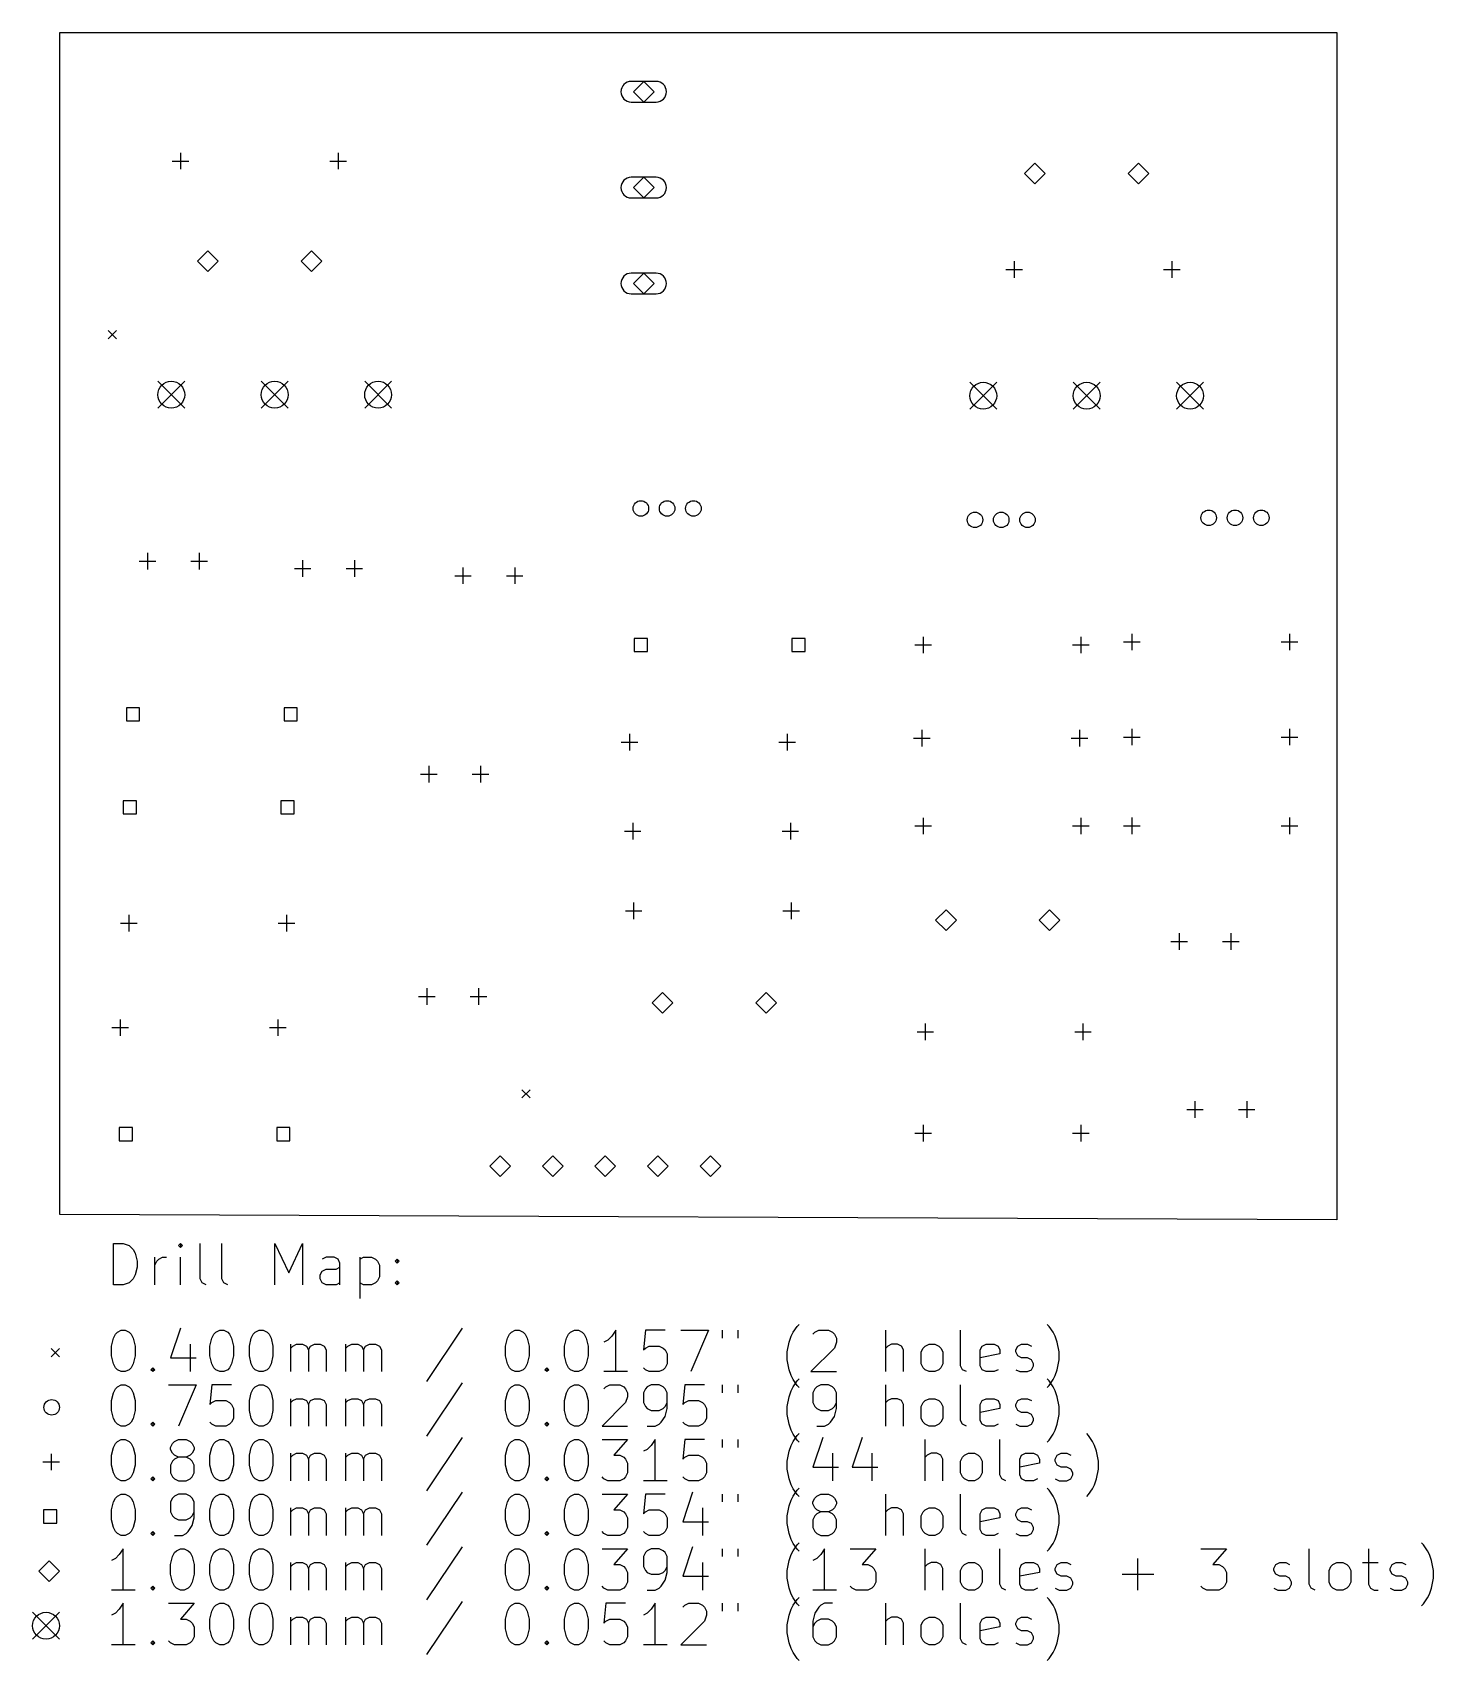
# Model space of a CAD drawing. Extents: x 107.9 to 175.6, y -119.3 to -40.6.
import ezdxf

# ---------------------------------------------------------------- set-up
doc = ezdxf.new("R2010")
doc.units = 0
doc.layers.add('BLACK', color=7, linetype='CONTINUOUS')

msp = doc.modelspace()

# ---------------------------------------------------------------- linework, layer by layer
at = {"layer": 'BLACK', "linetype": 'CONTINUOUS'}
for p, q in [((109.22, -40.64), (170.942, -40.64)), ((109.22, -97.79), (109.22, -40.64)), ((170.942, -40.64), (170.942, -98.044)), ((138.0365, -43.001), (136.8365, -43.001)), ((137.4365, -43.001), (136.9365, -43.501)), ((137.9365, -43.501), (137.4365, -43.001)), ((136.8365, -44.001), (138.0365, -44.001)), ((136.9365, -43.501), (137.4365, -44.001)), ((137.4365, -44.001), (137.9365, -43.501)), ((114.65, -46.85), (115.45, -46.85)), ((115.05, -46.45), (115.05, -47.25)), ((122.27, -46.85), (123.07, -46.85)), ((122.67, -46.45), (122.67, -47.25)), ((156.35, -46.95), (155.85, -47.45)), ((156.85, -47.45), (156.35, -46.95)), ((161.35, -46.95), (160.85, -47.45)), ((161.85, -47.45), (161.35, -46.95)), ((138.0365, -47.6365), (136.8365, -47.6365)), ((137.4365, -47.6365), (136.9365, -48.1365)), ((137.9365, -48.1365), (137.4365, -47.6365)), ((155.85, -47.45), (156.35, -47.95)), ((156.35, -47.95), (156.85, -47.45)), ((160.85, -47.45), (161.35, -47.95)), ((161.35, -47.95), (161.85, -47.45)), ((136.8365, -48.6365), (138.0365, -48.6365)), ((136.9365, -48.1365), (137.4365, -48.6365)), ((137.4365, -48.6365), (137.9365, -48.1365)), ((116.372, -51.2), (115.872, -51.7)), ((115.872, -51.7), (116.372, -52.2)), ((116.872, -51.7), (116.372, -51.2)), ((116.372, -52.2), (116.872, -51.7)), ((121.372, -51.2), (120.872, -51.7)), ((120.872, -51.7), (121.372, -52.2)), ((121.872, -51.7), (121.372, -51.2)), ((121.372, -52.2), (121.872, -51.7)), ((155.35, -51.7), (155.35, -52.5)), ((162.97, -51.7), (162.97, -52.5)), ((138.0365, -52.272), (136.8365, -52.272)), ((137.4365, -52.272), (136.9365, -52.772)), ((137.9365, -52.772), (137.4365, -52.272)), ((154.95, -52.1), (155.75, -52.1)), ((162.57, -52.1), (163.37, -52.1)), ((136.8365, -53.272), (138.0365, -53.272)), ((136.9365, -52.772), (137.4365, -53.272)), ((137.4365, -53.272), (137.9365, -52.772)), ((111.55, -55.05), (111.95, -55.45)), ((111.95, -55.05), (111.55, -55.45)), ((113.95, -57.5), (115.25, -58.8)), ((115.25, -57.5), (113.95, -58.8)), ((118.95, -57.5), (120.25, -58.8)), ((120.25, -57.5), (118.95, -58.8)), ((123.95, -57.5), (125.25, -58.8)), ((125.25, -57.5), (123.95, -58.8)), ((153.2, -57.55), (154.5, -58.85)), ((154.5, -57.55), (153.2, -58.85)), ((158.2, -57.55), (159.5, -58.85)), ((159.5, -57.55), (158.2, -58.85)), ((163.2, -57.55), (164.5, -58.85)), ((164.5, -57.55), (163.2, -58.85)), ((113.45, -65.8), (113.45, -66.6)), ((115.95, -65.8), (115.95, -66.6)), ((113.05, -66.2), (113.85, -66.2)), ((115.55, -66.2), (116.35, -66.2)), ((120.55, -66.55), (121.35, -66.55)), ((120.95, -66.15), (120.95, -66.95)), ((123.05, -66.55), (123.85, -66.55)), ((123.45, -66.15), (123.45, -66.95)), ((128.7, -66.5), (128.7, -67.3)), ((131.2, -66.5), (131.2, -67.3)), ((128.3, -66.9), (129.1, -66.9)), ((130.8, -66.9), (131.6, -66.9)), ((137.618201, -69.931799), (136.981799, -69.931799)), ((136.981799, -69.931799), (136.981799, -70.568201)), ((137.618201, -70.568201), (137.618201, -69.931799)), ((145.238201, -69.931799), (144.601799, -69.931799)), ((144.601799, -69.931799), (144.601799, -70.568201)), ((145.238201, -70.568201), (145.238201, -69.931799)), ((150.95, -69.85), (150.95, -70.65)), ((158.57, -69.85), (158.57, -70.65)), ((161.036, -69.704), (161.036, -70.504)), ((168.656, -69.704), (168.656, -70.504)), ((136.981799, -70.568201), (137.618201, -70.568201)), ((144.601799, -70.568201), (145.238201, -70.568201)), ((150.55, -70.25), (151.35, -70.25)), ((158.17, -70.25), (158.97, -70.25)), ((160.636, -70.104), (161.436, -70.104)), ((168.256, -70.104), (169.056, -70.104)), ((113.068201, -73.281799), (112.431799, -73.281799)), ((112.431799, -73.281799), (112.431799, -73.918201)), ((112.431799, -73.918201), (113.068201, -73.918201)), ((113.068201, -73.918201), (113.068201, -73.281799)), ((120.688201, -73.281799), (120.051799, -73.281799)), ((120.051799, -73.281799), (120.051799, -73.918201)), ((120.051799, -73.918201), (120.688201, -73.918201)), ((120.688201, -73.918201), (120.688201, -73.281799)), ((136.75, -74.55), (136.75, -75.35)), ((144.37, -74.55), (144.37, -75.35)), ((150.48, -74.75), (151.28, -74.75)), ((150.88, -74.35), (150.88, -75.15)), ((158.1, -74.75), (158.9, -74.75)), ((158.5, -74.35), (158.5, -75.15)), ((160.636, -74.7), (161.436, -74.7)), ((161.036, -74.3), (161.036, -75.1)), ((168.256, -74.7), (169.056, -74.7)), ((168.656, -74.3), (168.656, -75.1)), ((136.35, -74.95), (137.15, -74.95)), ((143.97, -74.95), (144.77, -74.95)), ((127.05, -76.1), (127.05, -76.9)), ((129.55, -76.1), (129.55, -76.9)), ((126.65, -76.5), (127.45, -76.5)), ((129.15, -76.5), (129.95, -76.5)), ((112.918201, -77.781799), (112.281799, -77.781799)), ((112.281799, -77.781799), (112.281799, -78.418201)), ((112.918201, -78.418201), (112.918201, -77.781799)), ((120.538201, -77.781799), (119.901799, -77.781799)), ((119.901799, -77.781799), (119.901799, -78.418201)), ((120.538201, -78.418201), (120.538201, -77.781799)), ((112.281799, -78.418201), (112.918201, -78.418201)), ((119.901799, -78.418201), (120.538201, -78.418201)), ((150.95, -78.6), (150.95, -79.4)), ((158.57, -78.6), (158.57, -79.4)), ((161.036, -78.594), (161.036, -79.394)), ((168.656, -78.594), (168.656, -79.394)), ((136.506, -79.248), (137.306, -79.248)), ((136.906, -78.848), (136.906, -79.648)), ((144.126, -79.248), (144.926, -79.248)), ((144.526, -78.848), (144.526, -79.648)), ((150.55, -79), (151.35, -79)), ((158.17, -79), (158.97, -79)), ((160.636, -78.994), (161.436, -78.994)), ((168.256, -78.994), (169.056, -78.994)), ((112.55, -83.3), (112.55, -84.1)), ((120.17, -83.3), (120.17, -84.1)), ((136.55, -83.1), (137.35, -83.1)), ((136.95, -82.7), (136.95, -83.5)), ((144.17, -83.1), (144.97, -83.1)), ((144.57, -82.7), (144.57, -83.5)), ((152.05, -83.05), (151.55, -83.55)), ((152.55, -83.55), (152.05, -83.05)), ((157.05, -83.05), (156.55, -83.55)), ((157.55, -83.55), (157.05, -83.05)), ((112.15, -83.7), (112.95, -83.7)), ((119.77, -83.7), (120.57, -83.7)), ((151.55, -83.55), (152.05, -84.05)), ((152.05, -84.05), (152.55, -83.55)), ((156.55, -83.55), (157.05, -84.05)), ((157.05, -84.05), (157.55, -83.55)), ((163.322, -84.182), (163.322, -84.982)), ((165.822, -84.182), (165.822, -84.982)), ((162.922, -84.582), (163.722, -84.582)), ((165.422, -84.582), (166.222, -84.582)), ((126.55, -87.25), (127.35, -87.25)), ((126.95, -86.85), (126.95, -87.65)), ((129.05, -87.25), (129.85, -87.25)), ((129.45, -86.85), (129.45, -87.65)), ((138.35, -87.05), (137.85, -87.55)), ((138.85, -87.55), (138.35, -87.05)), ((143.35, -87.05), (142.85, -87.55)), ((143.85, -87.55), (143.35, -87.05)), ((137.85, -87.55), (138.35, -88.05)), ((138.35, -88.05), (138.85, -87.55)), ((142.85, -87.55), (143.35, -88.05)), ((143.35, -88.05), (143.85, -87.55)), ((111.73, -88.75), (112.53, -88.75)), ((112.13, -88.35), (112.13, -89.15)), ((119.35, -88.75), (120.15, -88.75)), ((119.75, -88.35), (119.75, -89.15)), ((151.05, -88.55), (151.05, -89.35)), ((158.67, -88.55), (158.67, -89.35)), ((150.65, -88.95), (151.45, -88.95)), ((158.27, -88.95), (159.07, -88.95)), ((131.55, -91.75), (131.95, -92.15)), ((131.95, -91.75), (131.55, -92.15)), ((163.684, -92.71), (164.484, -92.71)), ((164.084, -92.31), (164.084, -93.11)), ((166.184, -92.71), (166.984, -92.71)), ((166.584, -92.31), (166.584, -93.11)), ((112.718201, -93.581799), (112.081799, -93.581799)), ((112.081799, -93.581799), (112.081799, -94.218201)), ((112.718201, -94.218201), (112.718201, -93.581799)), ((120.338201, -93.581799), (119.701799, -93.581799)), ((119.701799, -93.581799), (119.701799, -94.218201)), ((120.338201, -94.218201), (120.338201, -93.581799)), ((150.95, -93.45), (150.95, -94.25)), ((158.57, -93.45), (158.57, -94.25)), ((112.081799, -94.218201), (112.718201, -94.218201)), ((119.701799, -94.218201), (120.338201, -94.218201)), ((150.55, -93.85), (151.35, -93.85)), ((158.17, -93.85), (158.97, -93.85)), ((130.5, -94.95), (130, -95.45)), ((131, -95.45), (130.5, -94.95)), ((133.04, -94.95), (132.54, -95.45)), ((133.54, -95.45), (133.04, -94.95)), ((135.58, -94.95), (135.08, -95.45)), ((136.08, -95.45), (135.58, -94.95)), ((138.12, -94.95), (137.62, -95.45)), ((138.62, -95.45), (138.12, -94.95)), ((140.66, -94.95), (140.16, -95.45)), ((141.16, -95.45), (140.66, -94.95)), ((130, -95.45), (130.5, -95.95)), ((130.5, -95.95), (131, -95.45)), ((132.54, -95.45), (133.04, -95.95)), ((133.04, -95.95), (133.54, -95.45)), ((135.08, -95.45), (135.58, -95.95)), ((135.58, -95.95), (136.08, -95.45)), ((137.62, -95.45), (138.12, -95.95)), ((138.12, -95.95), (138.62, -95.45)), ((140.16, -95.45), (140.66, -95.95)), ((140.66, -95.95), (141.16, -95.45)), ((170.942, -98.044), (109.22, -97.79)), ((111.802768, -101.183838), (111.802768, -99.183838)), ((111.802768, -99.183838), (112.278958, -99.183838)), ((112.278958, -99.183838), (112.564673, -99.279076)), ((112.564673, -99.279076), (112.755149, -99.469552)), ((112.755149, -99.469552), (112.850387, -99.660028)), ((112.850387, -99.660028), (112.945625, -100.04098)), ((113.802768, -101.183838), (113.802768, -99.850504)), ((113.898006, -100.04098), (113.993244, -99.945742)), ((113.993244, -99.945742), (114.18372, -99.850504)), ((114.18372, -99.850504), (114.374197, -99.850504)), ((115.040863, -99.183838), (114.945625, -99.279076)), ((114.945625, -99.279076), (115.040863, -99.374314)), ((115.136101, -99.279076), (115.040863, -99.183838)), ((115.040863, -99.183838), (115.040863, -99.374314)), ((115.040863, -99.374314), (115.136101, -99.279076)), ((115.040863, -101.183838), (115.040863, -99.850504)), ((115.993244, -100.898123), (115.993244, -99.183838)), ((117.040863, -100.898123), (117.040863, -99.183838)), ((119.612292, -101.183838), (119.612292, -99.183838)), ((119.612292, -99.183838), (120.278959, -100.612409)), ((120.278959, -100.612409), (120.945625, -99.183838)), ((120.945625, -99.183838), (120.945625, -101.183838)), ((122.088482, -99.850504), (121.898006, -99.945742)), ((122.469435, -99.850504), (122.088482, -99.850504)), ((122.659911, -99.945742), (122.469435, -99.850504)), ((122.755149, -100.136219), (122.659911, -99.945742)), ((123.70753, -99.850504), (123.70753, -101.850504)), ((123.70753, -99.945742), (123.898006, -99.850504)), ((123.898006, -99.850504), (124.278959, -99.850504)), ((124.278959, -99.850504), (124.469435, -99.945742)), ((124.469435, -99.945742), (124.564673, -100.04098)), ((125.421816, -100.04098), (125.517054, -99.945742)), ((125.517054, -99.945742), (125.612292, -100.04098)), ((125.517054, -99.945742), (125.517054, -100.136219)), ((112.850387, -100.707647), (112.755149, -100.898123)), ((112.945625, -100.326695), (112.850387, -100.707647)), ((112.945625, -100.04098), (112.945625, -100.326695)), ((113.802768, -100.231457), (113.898006, -100.04098)), ((121.802768, -100.707647), (121.898006, -100.517171)), ((121.802768, -100.898123), (121.802768, -100.707647)), ((121.898006, -100.517171), (122.088482, -100.421933)), ((122.088482, -100.421933), (122.564673, -100.421933)), ((122.564673, -100.421933), (122.755149, -100.326695)), ((122.755149, -101.183838), (122.755149, -100.136219)), ((124.564673, -100.04098), (124.659911, -100.231457)), ((124.659911, -100.231457), (124.659911, -100.802885)), ((125.517054, -100.136219), (125.421816, -100.04098)), ((125.612292, -100.04098), (125.517054, -100.136219)), ((112.278958, -101.183838), (111.802768, -101.183838)), ((112.564673, -101.0886), (112.278958, -101.183838)), ((112.755149, -100.898123), (112.564673, -101.0886)), ((116.088482, -101.0886), (115.993244, -100.898123)), ((116.278958, -101.183838), (116.088482, -101.0886)), ((117.136101, -101.0886), (117.040863, -100.898123)), ((117.326577, -101.183838), (117.136101, -101.0886)), ((121.898006, -101.0886), (121.802768, -100.898123)), ((122.088482, -101.183838), (121.898006, -101.0886)), ((122.564673, -101.183838), (122.088482, -101.183838)), ((122.755149, -101.0886), (122.564673, -101.183838)), ((123.898006, -101.183838), (123.70753, -101.0886)), ((124.278959, -101.183838), (123.898006, -101.183838)), ((124.469435, -101.0886), (124.278959, -101.183838)), ((124.564673, -100.993361), (124.469435, -101.0886)), ((124.659911, -100.802885), (124.564673, -100.993361)), ((125.421816, -101.0886), (125.517054, -100.993361)), ((125.517054, -101.183838), (125.421816, -101.0886)), ((125.517054, -100.993361), (125.612292, -101.0886)), ((125.517054, -100.993361), (125.517054, -101.183838)), ((125.612292, -101.0886), (125.517054, -101.183838)), ((144.85039, -103.193361), (144.945629, -103.098123)), ((157.040868, -103.193361), (156.94563, -103.098123)), ((111.70753, -104.145742), (111.802768, -103.76479)), ((111.802768, -103.76479), (111.898006, -103.574314)), ((111.898006, -103.574314), (111.993244, -103.479076)), ((111.993244, -103.479076), (112.18372, -103.383838)), ((112.18372, -103.383838), (112.374197, -103.383838)), ((112.374197, -103.383838), (112.564673, -103.479076)), ((112.564673, -103.479076), (112.659911, -103.574314)), ((112.659911, -103.574314), (112.755149, -103.76479)), ((112.755149, -103.76479), (112.850387, -104.145742)), ((115.040863, -103.2886), (114.564673, -104.717171)), ((116.469435, -104.145742), (116.564673, -103.76479)), ((116.564673, -103.76479), (116.659911, -103.574314)), ((116.659911, -103.574314), (116.755149, -103.479076)), ((116.755149, -103.479076), (116.945625, -103.383838)), ((116.945625, -103.383838), (117.136102, -103.383838)), ((117.136102, -103.383838), (117.326578, -103.479076)), ((117.326578, -103.479076), (117.421816, -103.574314)), ((117.421816, -103.574314), (117.517054, -103.76479)), ((117.517054, -103.76479), (117.612292, -104.145742)), ((118.374197, -104.145742), (118.469435, -103.76479)), ((118.469435, -103.76479), (118.564673, -103.574314)), ((118.564673, -103.574314), (118.659911, -103.479076)), ((118.659911, -103.479076), (118.850387, -103.383838)), ((118.850387, -103.383838), (119.040864, -103.383838)), ((119.040864, -103.383838), (119.23134, -103.479076)), ((119.23134, -103.479076), (119.326578, -103.574314)), ((119.326578, -103.574314), (119.421816, -103.76479)), ((119.421816, -103.76479), (119.517054, -104.145742)), ((128.659912, -103.2886), (126.945627, -105.860028)), ((130.755151, -104.145742), (130.850389, -103.76479)), ((130.850389, -103.76479), (130.945627, -103.574314)), ((130.945627, -103.574314), (131.040865, -103.479076)), ((131.040865, -103.479076), (131.231341, -103.383838)), ((131.231341, -103.383838), (131.421818, -103.383838)), ((131.421818, -103.383838), (131.612294, -103.479076)), ((131.612294, -103.479076), (131.707532, -103.574314)), ((131.707532, -103.574314), (131.80277, -103.76479)), ((131.80277, -103.76479), (131.898008, -104.145742)), ((133.612294, -104.145742), (133.707532, -103.76479)), ((133.707532, -103.76479), (133.80277, -103.574314)), ((133.80277, -103.574314), (133.898008, -103.479076)), ((133.898008, -103.479076), (134.088484, -103.383838)), ((134.088484, -103.383838), (134.278961, -103.383838)), ((134.278961, -103.383838), (134.469437, -103.479076)), ((134.469437, -103.479076), (134.564675, -103.574314)), ((134.564675, -103.574314), (134.659913, -103.76479)), ((134.659913, -103.76479), (134.755151, -104.145742)), ((135.707532, -103.860028), (135.517056, -103.955266)), ((135.898008, -103.669552), (135.707532, -103.860028)), ((136.088484, -103.383838), (135.898008, -103.669552)), ((136.088484, -105.383838), (136.088484, -103.383838)), ((137.517056, -103.383838), (137.421818, -104.336219)), ((138.469437, -103.383838), (137.517056, -103.383838)), ((139.231342, -103.383838), (140.564675, -103.383838)), ((140.564675, -103.383838), (139.707532, -105.383838)), ((141.231342, -103.383838), (141.231342, -103.76479)), ((141.993247, -103.383838), (141.993247, -103.76479)), ((144.469438, -103.955266), (144.564676, -103.669552)), ((144.564676, -103.669552), (144.659914, -103.479076)), ((144.659914, -103.479076), (144.85039, -103.193361)), ((145.612295, -103.574314), (145.707533, -103.479076)), ((145.707533, -103.479076), (145.898009, -103.383838)), ((145.898009, -103.383838), (146.3742, -103.383838)), ((146.3742, -103.383838), (146.564676, -103.479076)), ((146.564676, -103.479076), (146.659914, -103.574314)), ((146.659914, -103.574314), (146.755152, -103.76479)), ((146.755152, -103.76479), (146.755152, -103.955266)), ((149.136105, -105.383838), (149.136105, -103.383838)), ((152.755153, -105.098123), (152.755153, -103.383838)), ((157.231344, -103.479076), (157.040868, -103.193361)), ((157.326582, -103.669552), (157.231344, -103.479076)), ((157.42182, -103.955266), (157.326582, -103.669552)), ((108.795, -104.269), (109.195, -104.669)), ((109.195, -104.269), (108.795, -104.669)), ((111.70753, -104.621933), (111.70753, -104.145742)), ((111.802768, -105.002885), (111.70753, -104.621933)), ((112.850387, -104.621933), (112.755149, -105.002885)), ((112.850387, -104.145742), (112.850387, -104.621933)), ((115.517054, -104.050504), (115.517054, -105.383838)), ((116.469435, -104.621933), (116.469435, -104.145742)), ((116.564673, -105.002885), (116.469435, -104.621933)), ((117.612292, -104.621933), (117.517054, -105.002885)), ((117.612292, -104.145742), (117.612292, -104.621933)), ((118.374197, -104.621933), (118.374197, -104.145742)), ((118.469435, -105.002885), (118.374197, -104.621933)), ((119.517054, -104.621933), (119.421816, -105.002885)), ((119.517054, -104.145742), (119.517054, -104.621933)), ((120.374197, -105.383838), (120.374197, -104.050504)), ((120.374197, -104.24098), (120.469435, -104.145742)), ((120.469435, -104.145742), (120.659911, -104.050504)), ((120.659911, -104.050504), (120.945626, -104.050504)), ((120.945626, -104.050504), (121.136102, -104.145742)), ((121.136102, -104.145742), (121.23134, -104.336219)), ((121.23134, -104.336219), (121.326578, -104.145742)), ((121.23134, -104.336219), (121.23134, -105.383838)), ((121.326578, -104.145742), (121.517054, -104.050504)), ((121.517054, -104.050504), (121.802768, -104.050504)), ((121.802768, -104.050504), (121.993245, -104.145742)), ((121.993245, -104.145742), (122.088483, -104.336219)), ((122.088483, -104.336219), (122.088483, -105.383838)), ((123.040864, -105.383838), (123.040864, -104.050504)), ((123.040864, -104.24098), (123.136102, -104.145742)), ((123.136102, -104.145742), (123.326578, -104.050504)), ((123.326578, -104.050504), (123.612293, -104.050504)), ((123.612293, -104.050504), (123.802769, -104.145742)), ((123.802769, -104.145742), (123.898007, -104.336219)), ((123.898007, -104.336219), (123.993245, -104.145742)), ((123.898007, -104.336219), (123.898007, -105.383838)), ((123.993245, -104.145742), (124.183721, -104.050504)), ((124.183721, -104.050504), (124.469435, -104.050504)), ((124.469435, -104.050504), (124.659912, -104.145742)), ((124.659912, -104.145742), (124.75515, -104.336219)), ((124.75515, -104.336219), (124.75515, -105.383838)), ((130.755151, -104.621933), (130.755151, -104.145742)), ((130.850389, -105.002885), (130.755151, -104.621933)), ((131.898008, -104.621933), (131.80277, -105.002885)), ((131.898008, -104.145742), (131.898008, -104.621933)), ((133.612294, -104.621933), (133.612294, -104.145742)), ((133.707532, -105.002885), (133.612294, -104.621933)), ((134.755151, -104.621933), (134.659913, -105.002885)), ((134.755151, -104.145742), (134.755151, -104.621933)), ((137.421818, -104.336219), (137.517056, -104.24098)), ((137.517056, -104.24098), (137.707532, -104.145742)), ((137.707532, -104.145742), (138.183723, -104.145742)), ((138.183723, -104.145742), (138.374199, -104.24098)), ((138.374199, -104.24098), (138.469437, -104.336219)), ((138.469437, -104.336219), (138.564675, -104.526695)), ((138.564675, -104.526695), (138.564675, -105.002885)), ((144.3742, -104.431457), (144.469438, -103.955266)), ((144.3742, -104.812409), (144.3742, -104.431457)), ((146.659914, -104.24098), (145.517057, -105.383838)), ((146.755152, -103.955266), (146.659914, -104.24098)), ((149.231343, -104.145742), (149.136105, -104.24098)), ((149.421819, -104.050504), (149.231343, -104.145742)), ((149.707534, -104.050504), (149.421819, -104.050504)), ((149.89801, -104.145742), (149.707534, -104.050504)), ((149.993248, -104.336219), (149.89801, -104.145742)), ((149.993248, -105.383838), (149.993248, -104.336219)), ((150.850391, -104.431457), (150.945629, -104.24098)), ((150.850391, -105.002885), (150.850391, -104.431457)), ((150.945629, -104.24098), (151.040867, -104.145742)), ((151.040867, -104.145742), (151.231343, -104.050504)), ((151.231343, -104.050504), (151.517058, -104.050504)), ((151.517058, -104.050504), (151.707534, -104.145742)), ((151.707534, -104.145742), (151.802772, -104.24098)), ((151.802772, -104.24098), (151.89801, -104.431457)), ((151.89801, -104.431457), (151.89801, -105.002885)), ((153.707534, -104.336219), (153.802772, -104.145742)), ((153.707534, -105.098123), (153.707534, -104.336219)), ((154.659915, -104.526695), (153.707534, -104.717171)), ((153.802772, -104.145742), (153.993248, -104.050504)), ((153.993248, -104.050504), (154.374201, -104.050504)), ((154.374201, -104.050504), (154.564677, -104.145742)), ((154.564677, -104.145742), (154.659915, -104.336219)), ((154.659915, -104.336219), (154.659915, -104.526695)), ((155.42182, -104.336219), (155.517058, -104.145742)), ((155.42182, -104.431457), (155.42182, -104.336219)), ((155.517058, -104.621933), (155.42182, -104.431457)), ((155.517058, -104.145742), (155.707534, -104.050504)), ((155.707534, -104.717171), (155.517058, -104.621933)), ((155.707534, -104.050504), (155.993248, -104.050504)), ((155.993248, -104.050504), (156.183725, -104.145742)), ((157.517058, -104.431457), (157.42182, -103.955266)), ((157.517058, -104.812409), (157.517058, -104.431457)), ((111.898006, -105.193361), (111.802768, -105.002885)), ((111.993244, -105.2886), (111.898006, -105.193361)), ((112.18372, -105.383838), (111.993244, -105.2886)), ((112.374197, -105.383838), (112.18372, -105.383838)), ((112.564673, -105.2886), (112.374197, -105.383838)), ((112.659911, -105.193361), (112.564673, -105.2886)), ((112.755149, -105.002885), (112.659911, -105.193361)), ((113.612292, -105.2886), (113.70753, -105.193361)), ((113.70753, -105.383838), (113.612292, -105.2886)), ((113.70753, -105.193361), (113.802768, -105.2886)), ((113.70753, -105.193361), (113.70753, -105.383838)), ((113.802768, -105.2886), (113.70753, -105.383838)), ((114.564673, -104.717171), (115.802768, -104.717171)), ((116.659911, -105.193361), (116.564673, -105.002885)), ((116.755149, -105.2886), (116.659911, -105.193361)), ((116.945625, -105.383838), (116.755149, -105.2886)), ((117.136102, -105.383838), (116.945625, -105.383838)), ((117.326578, -105.2886), (117.136102, -105.383838)), ((117.421816, -105.193361), (117.326578, -105.2886)), ((117.517054, -105.002885), (117.421816, -105.193361)), ((118.564673, -105.193361), (118.469435, -105.002885)), ((118.659911, -105.2886), (118.564673, -105.193361)), ((118.850387, -105.383838), (118.659911, -105.2886)), ((119.040864, -105.383838), (118.850387, -105.383838)), ((119.23134, -105.2886), (119.040864, -105.383838)), ((119.326578, -105.193361), (119.23134, -105.2886)), ((119.421816, -105.002885), (119.326578, -105.193361)), ((130.945627, -105.193361), (130.850389, -105.002885)), ((131.040865, -105.2886), (130.945627, -105.193361)), ((131.231341, -105.383838), (131.040865, -105.2886)), ((131.421818, -105.383838), (131.231341, -105.383838)), ((131.612294, -105.2886), (131.421818, -105.383838)), ((131.707532, -105.193361), (131.612294, -105.2886)), ((131.80277, -105.002885), (131.707532, -105.193361)), ((132.659913, -105.2886), (132.755151, -105.193361)), ((132.755151, -105.383838), (132.659913, -105.2886)), ((132.755151, -105.193361), (132.850389, -105.2886)), ((132.755151, -105.193361), (132.755151, -105.383838)), ((132.850389, -105.2886), (132.755151, -105.383838)), ((133.80277, -105.193361), (133.707532, -105.002885)), ((133.898008, -105.2886), (133.80277, -105.193361)), ((134.088484, -105.383838), (133.898008, -105.2886)), ((134.278961, -105.383838), (134.088484, -105.383838)), ((134.469437, -105.2886), (134.278961, -105.383838)), ((134.564675, -105.193361), (134.469437, -105.2886)), ((134.659913, -105.002885), (134.564675, -105.193361)), ((136.659913, -105.383838), (135.517056, -105.383838)), ((137.517056, -105.2886), (137.421818, -105.193361)), ((137.707532, -105.383838), (137.517056, -105.2886)), ((138.183723, -105.383838), (137.707532, -105.383838)), ((138.374199, -105.2886), (138.183723, -105.383838)), ((138.469437, -105.193361), (138.374199, -105.2886)), ((138.564675, -105.002885), (138.469437, -105.193361)), ((144.469438, -105.2886), (144.3742, -104.812409)), ((144.564676, -105.574314), (144.469438, -105.2886)), ((145.517057, -105.383838), (146.755152, -105.383838)), ((150.945629, -105.193361), (150.850391, -105.002885)), ((151.040867, -105.2886), (150.945629, -105.193361)), ((151.231343, -105.383838), (151.040867, -105.2886)), ((151.517058, -105.383838), (151.231343, -105.383838)), ((151.707534, -105.2886), (151.517058, -105.383838)), ((151.802772, -105.193361), (151.707534, -105.2886)), ((151.89801, -105.002885), (151.802772, -105.193361)), ((152.850391, -105.2886), (152.755153, -105.098123)), ((153.040867, -105.383838), (152.850391, -105.2886)), ((153.802772, -105.2886), (153.707534, -105.098123)), ((153.993248, -105.383838), (153.802772, -105.2886)), ((154.374201, -105.383838), (153.993248, -105.383838)), ((154.564677, -105.2886), (154.374201, -105.383838)), ((155.42182, -105.2886), (155.612296, -105.383838)), ((155.612296, -105.383838), (155.993248, -105.383838)), ((155.993248, -104.717171), (155.707534, -104.717171)), ((156.183725, -104.812409), (155.993248, -104.717171)), ((155.993248, -105.383838), (156.183725, -105.2886)), ((156.278963, -105.002885), (156.183725, -104.812409)), ((156.183725, -105.2886), (156.278963, -105.098123)), ((156.278963, -105.098123), (156.278963, -105.002885)), ((157.326582, -105.574314), (157.42182, -105.2886)), ((157.42182, -105.2886), (157.517058, -104.812409)), ((111.802768, -106.40479), (111.898006, -106.214314)), ((111.898006, -106.214314), (111.993244, -106.119076)), ((111.993244, -106.119076), (112.18372, -106.023838)), ((112.18372, -106.023838), (112.374197, -106.023838)), ((112.374197, -106.023838), (112.564673, -106.119076)), ((112.564673, -106.119076), (112.659911, -106.214314)), ((112.659911, -106.214314), (112.755149, -106.40479)), ((114.469435, -106.023838), (115.802768, -106.023838)), ((115.802768, -106.023838), (114.945625, -108.023838)), ((116.564673, -106.023838), (116.469435, -106.976219)), ((117.517054, -106.023838), (116.564673, -106.023838)), ((118.469435, -106.40479), (118.564673, -106.214314)), ((118.564673, -106.214314), (118.659911, -106.119076)), ((118.659911, -106.119076), (118.850387, -106.023838)), ((118.850387, -106.023838), (119.040864, -106.023838)), ((119.040864, -106.023838), (119.23134, -106.119076)), ((119.23134, -106.119076), (119.326578, -106.214314)), ((119.326578, -106.214314), (119.421816, -106.40479)), ((128.659912, -105.9286), (126.945627, -108.500028)), ((130.850389, -106.40479), (130.945627, -106.214314)), ((130.945627, -106.214314), (131.040865, -106.119076)), ((131.040865, -106.119076), (131.231341, -106.023838)), ((131.231341, -106.023838), (131.421818, -106.023838)), ((131.421818, -106.023838), (131.612294, -106.119076)), ((131.612294, -106.119076), (131.707532, -106.214314)), ((131.707532, -106.214314), (131.80277, -106.40479)), ((133.707532, -106.40479), (133.80277, -106.214314)), ((133.80277, -106.214314), (133.898008, -106.119076)), ((133.898008, -106.119076), (134.088484, -106.023838)), ((134.088484, -106.023838), (134.278961, -106.023838)), ((134.278961, -106.023838), (134.469437, -106.119076)), ((134.469437, -106.119076), (134.564675, -106.214314)), ((134.564675, -106.214314), (134.659913, -106.40479)), ((135.517056, -106.214314), (135.612294, -106.119076)), ((135.612294, -106.119076), (135.80277, -106.023838)), ((135.80277, -106.023838), (136.278961, -106.023838)), ((136.278961, -106.023838), (136.469437, -106.119076)), ((136.469437, -106.119076), (136.564675, -106.214314)), ((136.564675, -106.214314), (136.659913, -106.40479)), ((137.517056, -106.214314), (137.421818, -106.40479)), ((137.612294, -106.119076), (137.517056, -106.214314)), ((137.80277, -106.023838), (137.612294, -106.119076)), ((138.183723, -106.023838), (137.80277, -106.023838)), ((138.374199, -106.119076), (138.183723, -106.023838)), ((138.469437, -106.214314), (138.374199, -106.119076)), ((138.564675, -106.40479), (138.469437, -106.214314)), ((139.421818, -106.023838), (139.32658, -106.976219)), ((140.374199, -106.023838), (139.421818, -106.023838)), ((141.231342, -106.023838), (141.231342, -106.40479)), ((141.993247, -106.023838), (141.993247, -106.40479)), ((144.659914, -105.76479), (144.564676, -105.574314)), ((144.564676, -106.309552), (144.659914, -106.119076)), ((144.85039, -106.050504), (144.659914, -105.76479)), ((144.659914, -106.119076), (144.85039, -105.833361)), ((144.85039, -105.833361), (144.945629, -105.738123)), ((144.945629, -106.145742), (144.85039, -106.050504)), ((145.707533, -106.214314), (145.612295, -106.40479)), ((145.802771, -106.119076), (145.707533, -106.214314)), ((145.993247, -106.023838), (145.802771, -106.119076)), ((146.3742, -106.023838), (145.993247, -106.023838)), ((146.564676, -106.119076), (146.3742, -106.023838)), ((146.659914, -106.214314), (146.564676, -106.119076)), ((146.755152, -106.40479), (146.659914, -106.214314)), ((149.136105, -108.023838), (149.136105, -106.023838)), ((152.755153, -107.738123), (152.755153, -106.023838)), ((157.040868, -105.833361), (156.94563, -105.738123)), ((156.94563, -106.145742), (157.040868, -106.050504)), ((157.040868, -106.050504), (157.231344, -105.76479)), ((157.231344, -106.119076), (157.040868, -105.833361)), ((157.231344, -105.76479), (157.326582, -105.574314)), ((157.326582, -106.309552), (157.231344, -106.119076)), ((111.70753, -106.785742), (111.802768, -106.40479)), ((111.70753, -107.261933), (111.70753, -106.785742)), ((112.755149, -106.40479), (112.850387, -106.785742)), ((112.850387, -106.785742), (112.850387, -107.261933)), ((116.469435, -106.976219), (116.564673, -106.88098)), ((116.564673, -106.88098), (116.755149, -106.785742)), ((116.755149, -106.785742), (117.23134, -106.785742)), ((117.23134, -106.785742), (117.421816, -106.88098)), ((117.421816, -106.88098), (117.517054, -106.976219)), ((117.517054, -106.976219), (117.612292, -107.166695)), ((118.374197, -106.785742), (118.469435, -106.40479)), ((118.374197, -107.261933), (118.374197, -106.785742)), ((119.421816, -106.40479), (119.517054, -106.785742)), ((119.517054, -106.785742), (119.517054, -107.261933)), ((120.374197, -108.023838), (120.374197, -106.690504)), ((120.374197, -106.88098), (120.469435, -106.785742)), ((120.469435, -106.785742), (120.659911, -106.690504)), ((120.659911, -106.690504), (120.945626, -106.690504)), ((120.945626, -106.690504), (121.136102, -106.785742)), ((121.136102, -106.785742), (121.23134, -106.976219)), ((121.23134, -106.976219), (121.326578, -106.785742)), ((121.23134, -106.976219), (121.23134, -108.023838)), ((121.326578, -106.785742), (121.517054, -106.690504)), ((121.517054, -106.690504), (121.802768, -106.690504)), ((121.802768, -106.690504), (121.993245, -106.785742)), ((121.993245, -106.785742), (122.088483, -106.976219)), ((122.088483, -106.976219), (122.088483, -108.023838)), ((123.040864, -108.023838), (123.040864, -106.690504)), ((123.040864, -106.88098), (123.136102, -106.785742)), ((123.136102, -106.785742), (123.326578, -106.690504)), ((123.326578, -106.690504), (123.612293, -106.690504)), ((123.612293, -106.690504), (123.802769, -106.785742)), ((123.802769, -106.785742), (123.898007, -106.976219)), ((123.898007, -106.976219), (123.993245, -106.785742)), ((123.898007, -106.976219), (123.898007, -108.023838)), ((123.993245, -106.785742), (124.183721, -106.690504)), ((124.183721, -106.690504), (124.469435, -106.690504)), ((124.469435, -106.690504), (124.659912, -106.785742)), ((124.659912, -106.785742), (124.75515, -106.976219)), ((124.75515, -106.976219), (124.75515, -108.023838)), ((130.755151, -106.785742), (130.850389, -106.40479)), ((130.755151, -107.261933), (130.755151, -106.785742)), ((131.80277, -106.40479), (131.898008, -106.785742)), ((131.898008, -106.785742), (131.898008, -107.261933)), ((133.612294, -106.785742), (133.707532, -106.40479)), ((133.612294, -107.261933), (133.612294, -106.785742)), ((134.659913, -106.40479), (134.755151, -106.785742)), ((134.755151, -106.785742), (134.755151, -107.261933)), ((136.564675, -106.88098), (135.421818, -108.023838)), ((136.659913, -106.595266), (136.564675, -106.88098)), ((136.659913, -106.40479), (136.659913, -106.595266)), ((137.421818, -106.40479), (137.421818, -106.88098)), ((137.421818, -106.88098), (137.517056, -107.071457)), ((138.469437, -107.071457), (138.564675, -106.88098)), ((138.564675, -107.166695), (138.564675, -106.40479)), ((139.32658, -106.976219), (139.421818, -106.88098)), ((139.421818, -106.88098), (139.612294, -106.785742)), ((139.612294, -106.785742), (140.088485, -106.785742)), ((140.088485, -106.785742), (140.278961, -106.88098)), ((140.278961, -106.88098), (140.374199, -106.976219)), ((140.374199, -106.976219), (140.469437, -107.166695)), ((144.3742, -107.071457), (144.469438, -106.595266)), ((144.469438, -106.595266), (144.564676, -106.309552)), ((145.612295, -106.40479), (145.612295, -106.88098)), ((145.612295, -106.88098), (145.707533, -107.071457)), ((146.659914, -107.071457), (146.755152, -106.88098)), ((146.755152, -107.166695), (146.755152, -106.40479)), ((149.231343, -106.785742), (149.136105, -106.88098)), ((149.421819, -106.690504), (149.231343, -106.785742)), ((149.707534, -106.690504), (149.421819, -106.690504)), ((149.89801, -106.785742), (149.707534, -106.690504)), ((149.993248, -106.976219), (149.89801, -106.785742)), ((149.993248, -108.023838), (149.993248, -106.976219)), ((150.850391, -107.071457), (150.945629, -106.88098)), ((150.945629, -106.88098), (151.040867, -106.785742)), ((151.040867, -106.785742), (151.231343, -106.690504)), ((151.231343, -106.690504), (151.517058, -106.690504)), ((151.517058, -106.690504), (151.707534, -106.785742)), ((151.707534, -106.785742), (151.802772, -106.88098)), ((151.802772, -106.88098), (151.89801, -107.071457)), ((153.707534, -106.976219), (153.802772, -106.785742)), ((153.707534, -107.738123), (153.707534, -106.976219)), ((153.802772, -106.785742), (153.993248, -106.690504)), ((153.993248, -106.690504), (154.374201, -106.690504)), ((154.374201, -106.690504), (154.564677, -106.785742)), ((154.564677, -106.785742), (154.659915, -106.976219)), ((154.659915, -106.976219), (154.659915, -107.166695)), ((155.42182, -106.976219), (155.517058, -106.785742)), ((155.42182, -107.071457), (155.42182, -106.976219)), ((155.517058, -106.785742), (155.707534, -106.690504)), ((155.707534, -106.690504), (155.993248, -106.690504)), ((155.993248, -106.690504), (156.183725, -106.785742)), ((157.42182, -106.595266), (157.326582, -106.309552)), ((157.517058, -107.071457), (157.42182, -106.595266)), ((111.802768, -107.642885), (111.70753, -107.261933)), ((111.898006, -107.833361), (111.802768, -107.642885)), ((112.755149, -107.642885), (112.659911, -107.833361)), ((112.850387, -107.261933), (112.755149, -107.642885)), ((117.612292, -107.642885), (117.517054, -107.833361)), ((117.612292, -107.166695), (117.612292, -107.642885)), ((118.469435, -107.642885), (118.374197, -107.261933)), ((118.564673, -107.833361), (118.469435, -107.642885)), ((119.421816, -107.642885), (119.326578, -107.833361)), ((119.517054, -107.261933), (119.421816, -107.642885)), ((130.850389, -107.642885), (130.755151, -107.261933)), ((130.945627, -107.833361), (130.850389, -107.642885)), ((131.80277, -107.642885), (131.707532, -107.833361)), ((131.898008, -107.261933), (131.80277, -107.642885)), ((133.707532, -107.642885), (133.612294, -107.261933)), ((133.80277, -107.833361), (133.707532, -107.642885)), ((134.659913, -107.642885), (134.564675, -107.833361)), ((134.755151, -107.261933), (134.659913, -107.642885)), ((137.517056, -107.071457), (137.612294, -107.166695)), ((137.612294, -107.166695), (137.80277, -107.261933)), ((137.80277, -107.261933), (138.183723, -107.261933)), ((138.183723, -107.261933), (138.374199, -107.166695)), ((138.278961, -107.833361), (138.469437, -107.547647)), ((138.374199, -107.166695), (138.469437, -107.071457)), ((138.469437, -107.547647), (138.564675, -107.166695)), ((140.469437, -107.642885), (140.374199, -107.833361)), ((140.469437, -107.166695), (140.469437, -107.642885)), ((144.3742, -107.452409), (144.3742, -107.071457)), ((144.469438, -107.9286), (144.3742, -107.452409)), ((145.707533, -107.071457), (145.802771, -107.166695)), ((145.802771, -107.166695), (145.993247, -107.261933)), ((145.993247, -107.261933), (146.3742, -107.261933)), ((146.3742, -107.261933), (146.564676, -107.166695)), ((146.469438, -107.833361), (146.659914, -107.547647)), ((146.564676, -107.166695), (146.659914, -107.071457)), ((146.659914, -107.547647), (146.755152, -107.166695)), ((150.850391, -107.642885), (150.850391, -107.071457)), ((150.945629, -107.833361), (150.850391, -107.642885)), ((151.89801, -107.642885), (151.802772, -107.833361)), ((151.89801, -107.071457), (151.89801, -107.642885)), ((152.850391, -107.9286), (152.755153, -107.738123)), ((154.659915, -107.166695), (153.707534, -107.357171)), ((153.802772, -107.9286), (153.707534, -107.738123)), ((155.517058, -107.261933), (155.42182, -107.071457)), ((155.707534, -107.357171), (155.517058, -107.261933)), ((155.993248, -107.357171), (155.707534, -107.357171)), ((156.183725, -107.452409), (155.993248, -107.357171)), ((156.278963, -107.642885), (156.183725, -107.452409)), ((156.183725, -107.9286), (156.278963, -107.738123)), ((156.278963, -107.738123), (156.278963, -107.642885)), ((157.42182, -107.9286), (157.517058, -107.452409)), ((157.517058, -107.452409), (157.517058, -107.071457)), ((111.993244, -107.9286), (111.898006, -107.833361)), ((112.18372, -108.023838), (111.993244, -107.9286)), ((112.374197, -108.023838), (112.18372, -108.023838)), ((112.564673, -107.9286), (112.374197, -108.023838)), ((112.659911, -107.833361), (112.564673, -107.9286)), ((113.612292, -107.9286), (113.70753, -107.833361)), ((113.70753, -108.023838), (113.612292, -107.9286)), ((113.70753, -107.833361), (113.802768, -107.9286)), ((113.70753, -107.833361), (113.70753, -108.023838)), ((113.802768, -107.9286), (113.70753, -108.023838)), ((116.564673, -107.9286), (116.469435, -107.833361)), ((116.755149, -108.023838), (116.564673, -107.9286)), ((117.23134, -108.023838), (116.755149, -108.023838)), ((117.421816, -107.9286), (117.23134, -108.023838)), ((117.517054, -107.833361), (117.421816, -107.9286)), ((118.659911, -107.9286), (118.564673, -107.833361)), ((118.850387, -108.023838), (118.659911, -107.9286)), ((119.040864, -108.023838), (118.850387, -108.023838)), ((119.23134, -107.9286), (119.040864, -108.023838)), ((119.326578, -107.833361), (119.23134, -107.9286)), ((128.659912, -108.5686), (126.945627, -111.140028)), ((131.040865, -107.9286), (130.945627, -107.833361)), ((131.231341, -108.023838), (131.040865, -107.9286)), ((131.421818, -108.023838), (131.231341, -108.023838)), ((131.612294, -107.9286), (131.421818, -108.023838)), ((131.707532, -107.833361), (131.612294, -107.9286)), ((132.659913, -107.9286), (132.755151, -107.833361)), ((132.755151, -108.023838), (132.659913, -107.9286)), ((132.755151, -107.833361), (132.850389, -107.9286)), ((132.755151, -107.833361), (132.755151, -108.023838)), ((132.850389, -107.9286), (132.755151, -108.023838)), ((133.898008, -107.9286), (133.80277, -107.833361)), ((134.088484, -108.023838), (133.898008, -107.9286)), ((134.278961, -108.023838), (134.088484, -108.023838)), ((134.469437, -107.9286), (134.278961, -108.023838)), ((134.564675, -107.833361), (134.469437, -107.9286)), ((135.421818, -108.023838), (136.659913, -108.023838)), ((137.612294, -108.023838), (137.993246, -108.023838)), ((137.993246, -108.023838), (138.183723, -107.9286)), ((138.183723, -107.9286), (138.278961, -107.833361)), ((139.421818, -107.9286), (139.32658, -107.833361)), ((139.612294, -108.023838), (139.421818, -107.9286)), ((140.088485, -108.023838), (139.612294, -108.023838)), ((140.278961, -107.9286), (140.088485, -108.023838)), ((140.374199, -107.833361), (140.278961, -107.9286)), ((144.564676, -108.214314), (144.469438, -107.9286)), ((144.659914, -108.40479), (144.564676, -108.214314)), ((144.85039, -108.690504), (144.659914, -108.40479)), ((144.659914, -108.759076), (144.85039, -108.473361)), ((144.85039, -108.473361), (144.945629, -108.378123)), ((146.088485, -108.5686), (145.612295, -109.997171)), ((145.802771, -108.023838), (146.183723, -108.023838)), ((146.183723, -108.023838), (146.3742, -107.9286)), ((146.3742, -107.9286), (146.469438, -107.833361)), ((147.993247, -108.5686), (147.517057, -109.997171)), ((151.040867, -107.9286), (150.945629, -107.833361)), ((151.231343, -108.023838), (151.040867, -107.9286)), ((151.517058, -108.023838), (151.231343, -108.023838)), ((151.707534, -107.9286), (151.517058, -108.023838)), ((151.802772, -107.833361), (151.707534, -107.9286)), ((153.040867, -108.023838), (152.850391, -107.9286)), ((153.993248, -108.023838), (153.802772, -107.9286)), ((154.374201, -108.023838), (153.993248, -108.023838)), ((154.564677, -107.9286), (154.374201, -108.023838)), ((155.42182, -107.9286), (155.612296, -108.023838)), ((155.612296, -108.023838), (155.993248, -108.023838)), ((155.993248, -108.023838), (156.183725, -107.9286)), ((157.040868, -108.690504), (157.231344, -108.40479)), ((157.231344, -108.40479), (157.326582, -108.214314)), ((157.326582, -108.214314), (157.42182, -107.9286)), ((158.94563, -108.473361), (158.850392, -108.378123)), ((159.136106, -108.759076), (158.94563, -108.473361)), ((108.795, -109.349), (108.795, -110.149)), ((111.70753, -109.425742), (111.802768, -109.04479)), ((111.802768, -109.04479), (111.898006, -108.854314)), ((111.898006, -108.854314), (111.993244, -108.759076)), ((111.993244, -108.759076), (112.18372, -108.663838)), ((112.18372, -108.663838), (112.374197, -108.663838)), ((112.374197, -108.663838), (112.564673, -108.759076)), ((112.564673, -108.759076), (112.659911, -108.854314)), ((112.659911, -108.854314), (112.755149, -109.04479)), ((112.755149, -109.04479), (112.850387, -109.425742)), ((114.564673, -109.04479), (114.659911, -108.854314)), ((114.564673, -109.140028), (114.564673, -109.04479)), ((114.659911, -109.330504), (114.564673, -109.140028)), ((114.659911, -108.854314), (114.755149, -108.759076)), ((114.755149, -109.425742), (114.659911, -109.330504)), ((114.755149, -108.759076), (114.945625, -108.663838)), ((114.945625, -108.663838), (115.326578, -108.663838)), ((115.326578, -108.663838), (115.517054, -108.759076)), ((115.517054, -108.759076), (115.612292, -108.854314)), ((115.612292, -109.330504), (115.517054, -109.425742)), ((115.612292, -108.854314), (115.70753, -109.04479)), ((115.70753, -109.140028), (115.612292, -109.330504)), ((115.70753, -109.04479), (115.70753, -109.140028)), ((116.469435, -109.425742), (116.564673, -109.04479)), ((116.564673, -109.04479), (116.659911, -108.854314)), ((116.659911, -108.854314), (116.755149, -108.759076)), ((116.755149, -108.759076), (116.945625, -108.663838)), ((116.945625, -108.663838), (117.136102, -108.663838)), ((117.136102, -108.663838), (117.326578, -108.759076)), ((117.326578, -108.759076), (117.421816, -108.854314)), ((117.421816, -108.854314), (117.517054, -109.04479)), ((117.517054, -109.04479), (117.612292, -109.425742)), ((118.374197, -109.425742), (118.469435, -109.04479)), ((118.469435, -109.04479), (118.564673, -108.854314)), ((118.564673, -108.854314), (118.659911, -108.759076)), ((118.659911, -108.759076), (118.850387, -108.663838)), ((118.850387, -108.663838), (119.040864, -108.663838)), ((119.040864, -108.663838), (119.23134, -108.759076)), ((119.23134, -108.759076), (119.326578, -108.854314)), ((119.326578, -108.854314), (119.421816, -109.04479)), ((119.421816, -109.04479), (119.517054, -109.425742)), ((120.374197, -110.663838), (120.374197, -109.330504)), ((120.469435, -109.425742), (120.659911, -109.330504)), ((120.659911, -109.330504), (120.945626, -109.330504)), ((120.945626, -109.330504), (121.136102, -109.425742)), ((121.326578, -109.425742), (121.517054, -109.330504)), ((121.517054, -109.330504), (121.802768, -109.330504)), ((121.802768, -109.330504), (121.993245, -109.425742)), ((123.040864, -110.663838), (123.040864, -109.330504)), ((123.136102, -109.425742), (123.326578, -109.330504)), ((123.326578, -109.330504), (123.612293, -109.330504)), ((123.612293, -109.330504), (123.802769, -109.425742)), ((123.993245, -109.425742), (124.183721, -109.330504)), ((124.183721, -109.330504), (124.469435, -109.330504)), ((124.469435, -109.330504), (124.659912, -109.425742)), ((130.755151, -109.425742), (130.850389, -109.04479)), ((130.850389, -109.04479), (130.945627, -108.854314)), ((130.945627, -108.854314), (131.040865, -108.759076)), ((131.040865, -108.759076), (131.231341, -108.663838)), ((131.231341, -108.663838), (131.421818, -108.663838)), ((131.421818, -108.663838), (131.612294, -108.759076)), ((131.612294, -108.759076), (131.707532, -108.854314)), ((131.707532, -108.854314), (131.80277, -109.04479)), ((131.80277, -109.04479), (131.898008, -109.425742)), ((133.612294, -109.425742), (133.707532, -109.04479)), ((133.707532, -109.04479), (133.80277, -108.854314)), ((133.80277, -108.854314), (133.898008, -108.759076)), ((133.898008, -108.759076), (134.088484, -108.663838)), ((134.088484, -108.663838), (134.278961, -108.663838)), ((134.278961, -108.663838), (134.469437, -108.759076)), ((134.469437, -108.759076), (134.564675, -108.854314)), ((134.564675, -108.854314), (134.659913, -109.04479)), ((134.659913, -109.04479), (134.755151, -109.425742)), ((135.421818, -108.663838), (136.659913, -108.663838)), ((136.659913, -108.663838), (135.993246, -109.425742)), ((137.612294, -109.140028), (137.421818, -109.235266)), ((137.80277, -108.949552), (137.612294, -109.140028)), ((137.993246, -108.663838), (137.80277, -108.949552)), ((137.993246, -110.663838), (137.993246, -108.663838)), ((139.421818, -108.663838), (139.32658, -109.616219)), ((140.374199, -108.663838), (139.421818, -108.663838)), ((141.231342, -108.663838), (141.231342, -109.04479)), ((141.993247, -108.663838), (141.993247, -109.04479)), ((144.3742, -109.711457), (144.469438, -109.235266)), ((144.469438, -109.235266), (144.564676, -108.949552)), ((144.564676, -108.949552), (144.659914, -108.759076)), ((144.945629, -108.785742), (144.85039, -108.690504)), ((146.564676, -109.330504), (146.564676, -110.663838)), ((148.469438, -109.330504), (148.469438, -110.663838)), ((151.040867, -110.663838), (151.040867, -108.663838)), ((151.326581, -109.330504), (151.136105, -109.425742)), ((151.612296, -109.330504), (151.326581, -109.330504)), ((151.802772, -109.425742), (151.612296, -109.330504)), ((152.945629, -109.425742), (153.136105, -109.330504)), ((153.136105, -109.330504), (153.42182, -109.330504)), ((153.42182, -109.330504), (153.612296, -109.425742)), ((154.659915, -110.378123), (154.659915, -108.663838)), ((155.707534, -109.425742), (155.89801, -109.330504)), ((155.89801, -109.330504), (156.278963, -109.330504)), ((156.278963, -109.330504), (156.469439, -109.425742)), ((156.94563, -108.785742), (157.040868, -108.690504)), ((157.42182, -109.425742), (157.612296, -109.330504)), ((157.612296, -109.330504), (157.89801, -109.330504)), ((157.89801, -109.330504), (158.088487, -109.425742)), ((159.231344, -108.949552), (159.136106, -108.759076)), ((159.326582, -109.235266), (159.231344, -108.949552)), ((159.42182, -109.711457), (159.326582, -109.235266)), ((108.395, -109.749), (109.195, -109.749)), ((111.70753, -109.901933), (111.70753, -109.425742)), ((111.802768, -110.282885), (111.70753, -109.901933)), ((112.850387, -109.901933), (112.755149, -110.282885)), ((112.850387, -109.425742), (112.850387, -109.901933)), ((114.659911, -109.711457), (114.564673, -109.901933)), ((114.564673, -109.901933), (114.564673, -110.282885)), ((114.755149, -109.616219), (114.659911, -109.711457)), ((114.945625, -109.52098), (114.755149, -109.425742)), ((114.945625, -109.52098), (114.755149, -109.616219)), ((115.326578, -109.52098), (114.945625, -109.52098)), ((115.517054, -109.425742), (115.326578, -109.52098)), ((115.517054, -109.616219), (115.326578, -109.52098)), ((115.612292, -109.711457), (115.517054, -109.616219)), ((115.70753, -109.901933), (115.612292, -109.711457)), ((115.70753, -110.282885), (115.70753, -109.901933)), ((116.469435, -109.901933), (116.469435, -109.425742)), ((116.564673, -110.282885), (116.469435, -109.901933)), ((117.612292, -109.901933), (117.517054, -110.282885)), ((117.612292, -109.425742), (117.612292, -109.901933)), ((118.374197, -109.901933), (118.374197, -109.425742)), ((118.469435, -110.282885), (118.374197, -109.901933)), ((119.517054, -109.901933), (119.421816, -110.282885)), ((119.517054, -109.425742), (119.517054, -109.901933)), ((120.374197, -109.52098), (120.469435, -109.425742)), ((121.136102, -109.425742), (121.23134, -109.616219)), ((121.23134, -109.616219), (121.326578, -109.425742)), ((121.23134, -109.616219), (121.23134, -110.663838)), ((121.993245, -109.425742), (122.088483, -109.616219)), ((122.088483, -109.616219), (122.088483, -110.663838)), ((123.040864, -109.52098), (123.136102, -109.425742)), ((123.802769, -109.425742), (123.898007, -109.616219)), ((123.898007, -109.616219), (123.993245, -109.425742)), ((123.898007, -109.616219), (123.898007, -110.663838)), ((124.659912, -109.425742), (124.75515, -109.616219)), ((124.75515, -109.616219), (124.75515, -110.663838)), ((130.755151, -109.901933), (130.755151, -109.425742)), ((130.850389, -110.282885), (130.755151, -109.901933)), ((131.898008, -109.901933), (131.80277, -110.282885)), ((131.898008, -109.425742), (131.898008, -109.901933)), ((133.612294, -109.901933), (133.612294, -109.425742)), ((133.707532, -110.282885), (133.612294, -109.901933)), ((134.755151, -109.901933), (134.659913, -110.282885)), ((134.755151, -109.425742), (134.755151, -109.901933)), ((135.993246, -109.425742), (136.278961, -109.425742)), ((136.278961, -109.425742), (136.469437, -109.52098)), ((136.469437, -109.52098), (136.564675, -109.616219)), ((136.564675, -109.616219), (136.659913, -109.806695)), ((136.659913, -109.806695), (136.659913, -110.282885)), ((139.32658, -109.616219), (139.421818, -109.52098)), ((139.421818, -109.52098), (139.612294, -109.425742)), ((139.612294, -109.425742), (140.088485, -109.425742)), ((140.088485, -109.425742), (140.278961, -109.52098)), ((140.278961, -109.52098), (140.374199, -109.616219)), ((140.374199, -109.616219), (140.469437, -109.806695)), ((140.469437, -109.806695), (140.469437, -110.282885)), ((144.3742, -110.092409), (144.3742, -109.711457)), ((144.469438, -110.5686), (144.3742, -110.092409)), ((145.612295, -109.997171), (146.85039, -109.997171)), ((147.517057, -109.997171), (148.755152, -109.997171)), ((151.136105, -109.425742), (151.040867, -109.52098)), ((151.89801, -109.616219), (151.802772, -109.425742)), ((151.89801, -110.663838), (151.89801, -109.616219)), ((152.755153, -109.711457), (152.850391, -109.52098)), ((152.755153, -110.282885), (152.755153, -109.711457)), ((152.850391, -109.52098), (152.945629, -109.425742)), ((153.612296, -109.425742), (153.707534, -109.52098)), ((153.707534, -109.52098), (153.802772, -109.711457)), ((153.802772, -109.711457), (153.802772, -110.282885)), ((155.612296, -109.616219), (155.707534, -109.425742)), ((155.612296, -110.378123), (155.612296, -109.616219)), ((156.564677, -109.806695), (155.612296, -109.997171)), ((156.469439, -109.425742), (156.564677, -109.616219)), ((156.564677, -109.616219), (156.564677, -109.806695)), ((157.326582, -109.616219), (157.42182, -109.425742)), ((157.326582, -109.711457), (157.326582, -109.616219)), ((157.42182, -109.901933), (157.326582, -109.711457)), ((157.612296, -109.997171), (157.42182, -109.901933)), ((157.89801, -109.997171), (157.612296, -109.997171)), ((158.088487, -110.092409), (157.89801, -109.997171)), ((158.183725, -110.282885), (158.088487, -110.092409)), ((159.326582, -110.5686), (159.42182, -110.092409)), ((159.42182, -110.092409), (159.42182, -109.711457)), ((111.898006, -110.473361), (111.802768, -110.282885)), ((111.993244, -110.5686), (111.898006, -110.473361)), ((112.18372, -110.663838), (111.993244, -110.5686)), ((112.374197, -110.663838), (112.18372, -110.663838)), ((112.564673, -110.5686), (112.374197, -110.663838)), ((112.659911, -110.473361), (112.564673, -110.5686)), ((112.755149, -110.282885), (112.659911, -110.473361)), ((113.612292, -110.5686), (113.70753, -110.473361)), ((113.70753, -110.663838), (113.612292, -110.5686)), ((113.70753, -110.473361), (113.802768, -110.5686)), ((113.70753, -110.473361), (113.70753, -110.663838)), ((113.802768, -110.5686), (113.70753, -110.663838)), ((114.564673, -110.282885), (114.659911, -110.473361)), ((114.659911, -110.473361), (114.755149, -110.5686)), ((114.755149, -110.5686), (114.945625, -110.663838)), ((114.945625, -110.663838), (115.326578, -110.663838)), ((115.326578, -110.663838), (115.517054, -110.5686)), ((115.517054, -110.5686), (115.612292, -110.473361)), ((115.612292, -110.473361), (115.70753, -110.282885)), ((116.659911, -110.473361), (116.564673, -110.282885)), ((116.755149, -110.5686), (116.659911, -110.473361)), ((116.945625, -110.663838), (116.755149, -110.5686)), ((117.136102, -110.663838), (116.945625, -110.663838)), ((117.326578, -110.5686), (117.136102, -110.663838)), ((117.421816, -110.473361), (117.326578, -110.5686)), ((117.517054, -110.282885), (117.421816, -110.473361)), ((118.564673, -110.473361), (118.469435, -110.282885)), ((118.659911, -110.5686), (118.564673, -110.473361)), ((118.850387, -110.663838), (118.659911, -110.5686)), ((119.040864, -110.663838), (118.850387, -110.663838)), ((119.23134, -110.5686), (119.040864, -110.663838)), ((119.326578, -110.473361), (119.23134, -110.5686)), ((119.421816, -110.282885), (119.326578, -110.473361)), ((130.945627, -110.473361), (130.850389, -110.282885)), ((131.040865, -110.5686), (130.945627, -110.473361)), ((131.231341, -110.663838), (131.040865, -110.5686)), ((131.421818, -110.663838), (131.231341, -110.663838)), ((131.612294, -110.5686), (131.421818, -110.663838)), ((131.707532, -110.473361), (131.612294, -110.5686)), ((131.80277, -110.282885), (131.707532, -110.473361)), ((132.659913, -110.5686), (132.755151, -110.473361)), ((132.755151, -110.663838), (132.659913, -110.5686)), ((132.755151, -110.473361), (132.850389, -110.5686)), ((132.755151, -110.473361), (132.755151, -110.663838)), ((132.850389, -110.5686), (132.755151, -110.663838)), ((133.80277, -110.473361), (133.707532, -110.282885)), ((133.898008, -110.5686), (133.80277, -110.473361)), ((134.088484, -110.663838), (133.898008, -110.5686)), ((134.278961, -110.663838), (134.088484, -110.663838)), ((134.469437, -110.5686), (134.278961, -110.663838)), ((134.564675, -110.473361), (134.469437, -110.5686)), ((134.659913, -110.282885), (134.564675, -110.473361)), ((135.517056, -110.5686), (135.421818, -110.473361)), ((135.707532, -110.663838), (135.517056, -110.5686)), ((136.278961, -110.663838), (135.707532, -110.663838)), ((136.469437, -110.5686), (136.278961, -110.663838)), ((136.564675, -110.473361), (136.469437, -110.5686)), ((136.659913, -110.282885), (136.564675, -110.473361)), ((138.564675, -110.663838), (137.421818, -110.663838)), ((139.421818, -110.5686), (139.32658, -110.473361)), ((139.612294, -110.663838), (139.421818, -110.5686)), ((140.088485, -110.663838), (139.612294, -110.663838)), ((140.278961, -110.5686), (140.088485, -110.663838)), ((140.374199, -110.473361), (140.278961, -110.5686)), ((140.469437, -110.282885), (140.374199, -110.473361)), ((144.564676, -110.854314), (144.469438, -110.5686)), ((144.659914, -111.04479), (144.564676, -110.854314)), ((152.850391, -110.473361), (152.755153, -110.282885)), ((152.945629, -110.5686), (152.850391, -110.473361)), ((153.136105, -110.663838), (152.945629, -110.5686)), ((153.42182, -110.663838), (153.136105, -110.663838)), ((153.612296, -110.5686), (153.42182, -110.663838)), ((153.707534, -110.473361), (153.612296, -110.5686)), ((153.802772, -110.282885), (153.707534, -110.473361)), ((154.755153, -110.5686), (154.659915, -110.378123)), ((154.945629, -110.663838), (154.755153, -110.5686)), ((155.707534, -110.5686), (155.612296, -110.378123)), ((155.89801, -110.663838), (155.707534, -110.5686)), ((156.278963, -110.663838), (155.89801, -110.663838)), ((156.469439, -110.5686), (156.278963, -110.663838)), ((157.326582, -110.5686), (157.517058, -110.663838)), ((157.517058, -110.663838), (157.89801, -110.663838)), ((157.89801, -110.663838), (158.088487, -110.5686)), ((158.088487, -110.5686), (158.183725, -110.378123)), ((158.183725, -110.378123), (158.183725, -110.282885)), ((159.136106, -111.04479), (159.231344, -110.854314)), ((159.231344, -110.854314), (159.326582, -110.5686)), ((111.70753, -112.065742), (111.802768, -111.68479)), ((111.802768, -111.68479), (111.898006, -111.494314)), ((111.898006, -111.494314), (111.993244, -111.399076)), ((111.993244, -111.399076), (112.18372, -111.303838)), ((112.18372, -111.303838), (112.374197, -111.303838)), ((112.374197, -111.303838), (112.564673, -111.399076)), ((112.564673, -111.399076), (112.659911, -111.494314)), ((112.659911, -111.494314), (112.755149, -111.68479)), ((112.755149, -111.68479), (112.850387, -112.065742)), ((114.659911, -111.494314), (114.564673, -111.68479)), ((114.564673, -111.68479), (114.564673, -112.16098)), ((114.755149, -111.399076), (114.659911, -111.494314)), ((114.945625, -111.303838), (114.755149, -111.399076)), ((115.326578, -111.303838), (114.945625, -111.303838)), ((115.517054, -111.399076), (115.326578, -111.303838)), ((115.612292, -111.494314), (115.517054, -111.399076)), ((115.70753, -111.68479), (115.612292, -111.494314)), ((115.70753, -112.446695), (115.70753, -111.68479)), ((116.469435, -112.065742), (116.564673, -111.68479)), ((116.564673, -111.68479), (116.659911, -111.494314)), ((116.659911, -111.494314), (116.755149, -111.399076)), ((116.755149, -111.399076), (116.945625, -111.303838)), ((116.945625, -111.303838), (117.136102, -111.303838)), ((117.136102, -111.303838), (117.326578, -111.399076)), ((117.326578, -111.399076), (117.421816, -111.494314)), ((117.421816, -111.494314), (117.517054, -111.68479)), ((117.517054, -111.68479), (117.612292, -112.065742)), ((118.374197, -112.065742), (118.469435, -111.68479)), ((118.469435, -111.68479), (118.564673, -111.494314)), ((118.564673, -111.494314), (118.659911, -111.399076)), ((118.659911, -111.399076), (118.850387, -111.303838)), ((118.850387, -111.303838), (119.040864, -111.303838)), ((119.040864, -111.303838), (119.23134, -111.399076)), ((119.23134, -111.399076), (119.326578, -111.494314)), ((119.326578, -111.494314), (119.421816, -111.68479)), ((119.421816, -111.68479), (119.517054, -112.065742)), ((128.659912, -111.2086), (126.945627, -113.780028)), ((130.755151, -112.065742), (130.850389, -111.68479)), ((130.850389, -111.68479), (130.945627, -111.494314)), ((130.945627, -111.494314), (131.040865, -111.399076)), ((131.040865, -111.399076), (131.231341, -111.303838)), ((131.231341, -111.303838), (131.421818, -111.303838)), ((131.421818, -111.303838), (131.612294, -111.399076)), ((131.612294, -111.399076), (131.707532, -111.494314)), ((131.707532, -111.494314), (131.80277, -111.68479)), ((131.80277, -111.68479), (131.898008, -112.065742)), ((133.612294, -112.065742), (133.707532, -111.68479)), ((133.707532, -111.68479), (133.80277, -111.494314)), ((133.80277, -111.494314), (133.898008, -111.399076)), ((133.898008, -111.399076), (134.088484, -111.303838)), ((134.088484, -111.303838), (134.278961, -111.303838)), ((134.278961, -111.303838), (134.469437, -111.399076)), ((134.469437, -111.399076), (134.564675, -111.494314)), ((134.564675, -111.494314), (134.659913, -111.68479)), ((134.659913, -111.68479), (134.755151, -112.065742)), ((135.421818, -111.303838), (136.659913, -111.303838)), ((136.659913, -111.303838), (135.993246, -112.065742)), ((137.517056, -111.303838), (137.421818, -112.256219)), ((138.469437, -111.303838), (137.517056, -111.303838)), ((139.80277, -111.2086), (139.32658, -112.637171)), ((141.231342, -111.303838), (141.231342, -111.68479)), ((141.993247, -111.303838), (141.993247, -111.68479)), ((144.469438, -111.875266), (144.564676, -111.589552)), ((144.564676, -111.589552), (144.659914, -111.399076)), ((144.85039, -111.330504), (144.659914, -111.04479)), ((144.659914, -111.399076), (144.85039, -111.113361)), ((144.85039, -111.113361), (144.945629, -111.018123)), ((144.945629, -111.425742), (144.85039, -111.330504)), ((145.612295, -111.68479), (145.707533, -111.494314)), ((145.612295, -111.780028), (145.612295, -111.68479)), ((145.707533, -111.494314), (145.802771, -111.399076)), ((145.802771, -111.399076), (145.993247, -111.303838)), ((145.993247, -111.303838), (146.3742, -111.303838)), ((146.3742, -111.303838), (146.564676, -111.399076)), ((146.564676, -111.399076), (146.659914, -111.494314)), ((146.659914, -111.494314), (146.755152, -111.68479)), ((146.755152, -111.68479), (146.755152, -111.780028)), ((149.136105, -113.303838), (149.136105, -111.303838)), ((152.755153, -113.018123), (152.755153, -111.303838)), ((157.040868, -111.113361), (156.94563, -111.018123)), ((157.231344, -111.399076), (157.040868, -111.113361)), ((157.326582, -111.589552), (157.231344, -111.399076)), ((157.42182, -111.875266), (157.326582, -111.589552)), ((158.850392, -111.425742), (158.94563, -111.330504)), ((158.94563, -111.330504), (159.136106, -111.04479)), ((109.063201, -112.070799), (108.426799, -112.070799)), ((108.426799, -112.070799), (108.426799, -112.707201)), ((109.063201, -112.707201), (109.063201, -112.070799)), ((111.70753, -112.541933), (111.70753, -112.065742)), ((111.802768, -112.922885), (111.70753, -112.541933)), ((112.850387, -112.541933), (112.755149, -112.922885)), ((112.850387, -112.065742), (112.850387, -112.541933)), ((114.564673, -112.16098), (114.659911, -112.351457)), ((114.659911, -112.351457), (114.755149, -112.446695)), ((114.755149, -112.446695), (114.945625, -112.541933)), ((114.945625, -112.541933), (115.326578, -112.541933)), ((115.326578, -112.541933), (115.517054, -112.446695)), ((115.517054, -112.446695), (115.612292, -112.351457)), ((115.612292, -112.351457), (115.70753, -112.16098)), ((115.612292, -112.827647), (115.70753, -112.446695)), ((116.469435, -112.541933), (116.469435, -112.065742)), ((116.564673, -112.922885), (116.469435, -112.541933)), ((117.612292, -112.541933), (117.517054, -112.922885)), ((117.612292, -112.065742), (117.612292, -112.541933)), ((118.374197, -112.541933), (118.374197, -112.065742)), ((118.469435, -112.922885), (118.374197, -112.541933)), ((119.517054, -112.541933), (119.421816, -112.922885)), ((119.517054, -112.065742), (119.517054, -112.541933)), ((120.374197, -113.303838), (120.374197, -111.970504)), ((120.374197, -112.16098), (120.469435, -112.065742)), ((120.469435, -112.065742), (120.659911, -111.970504)), ((120.659911, -111.970504), (120.945626, -111.970504)), ((120.945626, -111.970504), (121.136102, -112.065742)), ((121.136102, -112.065742), (121.23134, -112.256219)), ((121.23134, -112.256219), (121.326578, -112.065742)), ((121.23134, -112.256219), (121.23134, -113.303838)), ((121.326578, -112.065742), (121.517054, -111.970504)), ((121.517054, -111.970504), (121.802768, -111.970504)), ((121.802768, -111.970504), (121.993245, -112.065742)), ((121.993245, -112.065742), (122.088483, -112.256219)), ((122.088483, -112.256219), (122.088483, -113.303838)), ((123.040864, -113.303838), (123.040864, -111.970504)), ((123.040864, -112.16098), (123.136102, -112.065742)), ((123.136102, -112.065742), (123.326578, -111.970504)), ((123.326578, -111.970504), (123.612293, -111.970504)), ((123.612293, -111.970504), (123.802769, -112.065742)), ((123.802769, -112.065742), (123.898007, -112.256219)), ((123.898007, -112.256219), (123.993245, -112.065742)), ((123.898007, -112.256219), (123.898007, -113.303838)), ((123.993245, -112.065742), (124.183721, -111.970504)), ((124.183721, -111.970504), (124.469435, -111.970504)), ((124.469435, -111.970504), (124.659912, -112.065742)), ((124.659912, -112.065742), (124.75515, -112.256219)), ((124.75515, -112.256219), (124.75515, -113.303838)), ((130.755151, -112.541933), (130.755151, -112.065742)), ((130.850389, -112.922885), (130.755151, -112.541933)), ((131.898008, -112.541933), (131.80277, -112.922885)), ((131.898008, -112.065742), (131.898008, -112.541933)), ((133.612294, -112.541933), (133.612294, -112.065742)), ((133.707532, -112.922885), (133.612294, -112.541933)), ((134.755151, -112.541933), (134.659913, -112.922885)), ((134.755151, -112.065742), (134.755151, -112.541933)), ((135.993246, -112.065742), (136.278961, -112.065742)), ((136.278961, -112.065742), (136.469437, -112.16098)), ((136.469437, -112.16098), (136.564675, -112.256219)), ((136.564675, -112.256219), (136.659913, -112.446695)), ((136.659913, -112.446695), (136.659913, -112.922885)), ((137.421818, -112.256219), (137.517056, -112.16098)), ((137.517056, -112.16098), (137.707532, -112.065742)), ((137.707532, -112.065742), (138.183723, -112.065742)), ((138.183723, -112.065742), (138.374199, -112.16098)), ((138.374199, -112.16098), (138.469437, -112.256219)), ((138.469437, -112.256219), (138.564675, -112.446695)), ((138.564675, -112.446695), (138.564675, -112.922885)), ((140.278961, -111.970504), (140.278961, -113.303838)), ((144.3742, -112.351457), (144.469438, -111.875266)), ((144.3742, -112.732409), (144.3742, -112.351457)), ((145.707533, -111.970504), (145.612295, -111.780028)), ((145.707533, -112.351457), (145.612295, -112.541933)), ((145.612295, -112.541933), (145.612295, -112.922885)), ((145.802771, -112.065742), (145.707533, -111.970504)), ((145.802771, -112.256219), (145.707533, -112.351457)), ((145.993247, -112.16098), (145.802771, -112.065742)), ((145.993247, -112.16098), (145.802771, -112.256219)), ((146.3742, -112.16098), (145.993247, -112.16098)), ((146.564676, -112.065742), (146.3742, -112.16098)), ((146.564676, -112.256219), (146.3742, -112.16098)), ((146.659914, -111.970504), (146.564676, -112.065742)), ((146.659914, -112.351457), (146.564676, -112.256219)), ((146.755152, -111.780028), (146.659914, -111.970504)), ((146.755152, -112.541933), (146.659914, -112.351457)), ((146.755152, -112.922885), (146.755152, -112.541933)), ((149.231343, -112.065742), (149.136105, -112.16098)), ((149.421819, -111.970504), (149.231343, -112.065742)), ((149.707534, -111.970504), (149.421819, -111.970504)), ((149.89801, -112.065742), (149.707534, -111.970504)), ((149.993248, -112.256219), (149.89801, -112.065742)), ((149.993248, -113.303838), (149.993248, -112.256219)), ((150.850391, -112.351457), (150.945629, -112.16098)), ((150.850391, -112.922885), (150.850391, -112.351457)), ((150.945629, -112.16098), (151.040867, -112.065742)), ((151.040867, -112.065742), (151.231343, -111.970504)), ((151.231343, -111.970504), (151.517058, -111.970504)), ((151.517058, -111.970504), (151.707534, -112.065742)), ((151.707534, -112.065742), (151.802772, -112.16098)), ((151.802772, -112.16098), (151.89801, -112.351457)), ((151.89801, -112.351457), (151.89801, -112.922885)), ((153.707534, -112.256219), (153.802772, -112.065742)), ((153.707534, -113.018123), (153.707534, -112.256219)), ((154.659915, -112.446695), (153.707534, -112.637171)), ((153.802772, -112.065742), (153.993248, -111.970504)), ((153.993248, -111.970504), (154.374201, -111.970504)), ((154.374201, -111.970504), (154.564677, -112.065742)), ((154.564677, -112.065742), (154.659915, -112.256219)), ((154.659915, -112.256219), (154.659915, -112.446695)), ((155.42182, -112.256219), (155.517058, -112.065742)), ((155.42182, -112.351457), (155.42182, -112.256219)), ((155.517058, -112.541933), (155.42182, -112.351457)), ((155.517058, -112.065742), (155.707534, -111.970504)), ((155.707534, -112.637171), (155.517058, -112.541933)), ((155.707534, -111.970504), (155.993248, -111.970504)), ((155.993248, -111.970504), (156.183725, -112.065742)), ((157.517058, -112.351457), (157.42182, -111.875266)), ((157.517058, -112.732409), (157.517058, -112.351457)), ((108.426799, -112.707201), (109.063201, -112.707201)), ((111.898006, -113.113361), (111.802768, -112.922885)), ((111.993244, -113.2086), (111.898006, -113.113361)), ((112.18372, -113.303838), (111.993244, -113.2086)), ((112.374197, -113.303838), (112.18372, -113.303838)), ((112.564673, -113.2086), (112.374197, -113.303838)), ((112.659911, -113.113361), (112.564673, -113.2086)), ((112.755149, -112.922885), (112.659911, -113.113361)), ((113.612292, -113.2086), (113.70753, -113.113361)), ((113.70753, -113.303838), (113.612292, -113.2086)), ((113.70753, -113.113361), (113.802768, -113.2086)), ((113.70753, -113.113361), (113.70753, -113.303838)), ((113.802768, -113.2086), (113.70753, -113.303838)), ((114.755149, -113.303838), (115.136101, -113.303838)), ((115.136101, -113.303838), (115.326578, -113.2086)), ((115.326578, -113.2086), (115.421816, -113.113361)), ((115.421816, -113.113361), (115.612292, -112.827647)), ((116.659911, -113.113361), (116.564673, -112.922885)), ((116.755149, -113.2086), (116.659911, -113.113361)), ((116.945625, -113.303838), (116.755149, -113.2086)), ((117.136102, -113.303838), (116.945625, -113.303838)), ((117.326578, -113.2086), (117.136102, -113.303838)), ((117.421816, -113.113361), (117.326578, -113.2086)), ((117.517054, -112.922885), (117.421816, -113.113361)), ((118.564673, -113.113361), (118.469435, -112.922885)), ((118.659911, -113.2086), (118.564673, -113.113361)), ((118.850387, -113.303838), (118.659911, -113.2086)), ((119.040864, -113.303838), (118.850387, -113.303838)), ((119.23134, -113.2086), (119.040864, -113.303838)), ((119.326578, -113.113361), (119.23134, -113.2086)), ((119.421816, -112.922885), (119.326578, -113.113361)), ((130.945627, -113.113361), (130.850389, -112.922885)), ((131.040865, -113.2086), (130.945627, -113.113361)), ((131.231341, -113.303838), (131.040865, -113.2086)), ((131.421818, -113.303838), (131.231341, -113.303838)), ((131.612294, -113.2086), (131.421818, -113.303838)), ((131.707532, -113.113361), (131.612294, -113.2086)), ((131.80277, -112.922885), (131.707532, -113.113361)), ((132.659913, -113.2086), (132.755151, -113.113361)), ((132.755151, -113.303838), (132.659913, -113.2086)), ((132.755151, -113.113361), (132.850389, -113.2086)), ((132.755151, -113.113361), (132.755151, -113.303838)), ((132.850389, -113.2086), (132.755151, -113.303838)), ((133.80277, -113.113361), (133.707532, -112.922885)), ((133.898008, -113.2086), (133.80277, -113.113361)), ((134.088484, -113.303838), (133.898008, -113.2086)), ((134.278961, -113.303838), (134.088484, -113.303838)), ((134.469437, -113.2086), (134.278961, -113.303838)), ((134.564675, -113.113361), (134.469437, -113.2086)), ((134.659913, -112.922885), (134.564675, -113.113361)), ((135.517056, -113.2086), (135.421818, -113.113361)), ((135.707532, -113.303838), (135.517056, -113.2086)), ((136.278961, -113.303838), (135.707532, -113.303838)), ((136.469437, -113.2086), (136.278961, -113.303838)), ((136.564675, -113.113361), (136.469437, -113.2086)), ((136.659913, -112.922885), (136.564675, -113.113361)), ((137.517056, -113.2086), (137.421818, -113.113361)), ((137.707532, -113.303838), (137.517056, -113.2086)), ((138.183723, -113.303838), (137.707532, -113.303838)), ((138.374199, -113.2086), (138.183723, -113.303838)), ((138.469437, -113.113361), (138.374199, -113.2086)), ((138.564675, -112.922885), (138.469437, -113.113361)), ((139.32658, -112.637171), (140.564675, -112.637171)), ((144.469438, -113.2086), (144.3742, -112.732409)), ((144.564676, -113.494314), (144.469438, -113.2086)), ((145.612295, -112.922885), (145.707533, -113.113361)), ((145.707533, -113.113361), (145.802771, -113.2086)), ((145.802771, -113.2086), (145.993247, -113.303838)), ((145.993247, -113.303838), (146.3742, -113.303838)), ((146.3742, -113.303838), (146.564676, -113.2086)), ((146.564676, -113.2086), (146.659914, -113.113361)), ((146.659914, -113.113361), (146.755152, -112.922885)), ((150.945629, -113.113361), (150.850391, -112.922885)), ((151.040867, -113.2086), (150.945629, -113.113361)), ((151.231343, -113.303838), (151.040867, -113.2086)), ((151.517058, -113.303838), (151.231343, -113.303838)), ((151.707534, -113.2086), (151.517058, -113.303838)), ((151.802772, -113.113361), (151.707534, -113.2086)), ((151.89801, -112.922885), (151.802772, -113.113361)), ((152.850391, -113.2086), (152.755153, -113.018123)), ((153.040867, -113.303838), (152.850391, -113.2086)), ((153.802772, -113.2086), (153.707534, -113.018123)), ((153.993248, -113.303838), (153.802772, -113.2086)), ((154.374201, -113.303838), (153.993248, -113.303838)), ((154.564677, -113.2086), (154.374201, -113.303838)), ((155.42182, -113.2086), (155.612296, -113.303838)), ((155.612296, -113.303838), (155.993248, -113.303838)), ((155.993248, -112.637171), (155.707534, -112.637171)), ((156.183725, -112.732409), (155.993248, -112.637171)), ((155.993248, -113.303838), (156.183725, -113.2086)), ((156.278963, -112.922885), (156.183725, -112.732409)), ((156.183725, -113.2086), (156.278963, -113.018123)), ((156.278963, -113.018123), (156.278963, -112.922885)), ((157.326582, -113.494314), (157.42182, -113.2086)), ((157.42182, -113.2086), (157.517058, -112.732409)), ((112.278958, -113.943838), (112.088482, -114.229552)), ((112.278958, -115.943838), (112.278958, -113.943838)), ((114.755149, -114.134314), (114.850387, -114.039076)), ((114.850387, -114.039076), (115.040863, -113.943838)), ((115.040863, -113.943838), (115.23134, -113.943838)), ((115.23134, -113.943838), (115.421816, -114.039076)), ((115.421816, -114.039076), (115.517054, -114.134314)), ((116.659911, -114.134314), (116.755149, -114.039076)), ((116.755149, -114.039076), (116.945625, -113.943838)), ((116.945625, -113.943838), (117.136102, -113.943838)), ((117.136102, -113.943838), (117.326578, -114.039076)), ((117.326578, -114.039076), (117.421816, -114.134314)), ((118.564673, -114.134314), (118.659911, -114.039076)), ((118.659911, -114.039076), (118.850387, -113.943838)), ((118.850387, -113.943838), (119.040864, -113.943838)), ((119.040864, -113.943838), (119.23134, -114.039076)), ((119.23134, -114.039076), (119.326578, -114.134314)), ((128.659912, -113.8486), (126.945627, -116.420028)), ((130.945627, -114.134314), (131.040865, -114.039076)), ((131.040865, -114.039076), (131.231341, -113.943838)), ((131.231341, -113.943838), (131.421818, -113.943838)), ((131.421818, -113.943838), (131.612294, -114.039076)), ((131.612294, -114.039076), (131.707532, -114.134314)), ((133.80277, -114.134314), (133.898008, -114.039076)), ((133.898008, -114.039076), (134.088484, -113.943838)), ((134.088484, -113.943838), (134.278961, -113.943838)), ((134.278961, -113.943838), (134.469437, -114.039076)), ((134.469437, -114.039076), (134.564675, -114.134314)), ((135.421818, -113.943838), (136.659913, -113.943838)), ((136.659913, -113.943838), (135.993246, -114.705742)), ((137.612294, -114.039076), (137.517056, -114.134314)), ((137.80277, -113.943838), (137.612294, -114.039076)), ((138.183723, -113.943838), (137.80277, -113.943838)), ((138.374199, -114.039076), (138.183723, -113.943838)), ((138.469437, -114.134314), (138.374199, -114.039076)), ((139.80277, -113.8486), (139.32658, -115.277171)), ((141.231342, -113.943838), (141.231342, -114.32479)), ((141.993247, -113.943838), (141.993247, -114.32479)), ((144.659914, -113.68479), (144.564676, -113.494314)), ((144.564676, -114.229552), (144.659914, -114.039076)), ((144.85039, -113.970504), (144.659914, -113.68479)), ((144.659914, -114.039076), (144.85039, -113.753361)), ((144.85039, -113.753361), (144.945629, -113.658123)), ((144.945629, -114.065742), (144.85039, -113.970504)), ((146.183723, -113.943838), (145.993247, -114.229552)), ((146.183723, -115.943838), (146.183723, -113.943838)), ((147.421819, -113.943838), (148.659914, -113.943838)), ((148.659914, -113.943838), (147.993247, -114.705742)), ((151.040867, -115.943838), (151.040867, -113.943838)), ((154.659915, -115.658123), (154.659915, -113.943838)), ((156.94563, -114.065742), (157.040868, -113.970504)), ((157.040868, -113.970504), (157.231344, -113.68479)), ((157.231344, -113.68479), (157.326582, -113.494314)), ((164.374202, -113.943838), (165.612297, -113.943838)), ((165.612297, -113.943838), (164.94563, -114.705742)), ((169.612298, -115.658123), (169.612298, -113.943838)), ((172.469441, -113.943838), (172.469441, -115.658123)), ((175.136108, -113.753361), (175.04087, -113.658123)), ((175.326584, -114.039076), (175.136108, -113.753361)), ((175.421822, -114.229552), (175.326584, -114.039076)), ((108.695, -114.529), (108.195, -115.029)), ((109.195, -115.029), (108.695, -114.529)), ((111.898006, -114.420028), (111.70753, -114.515266)), ((112.088482, -114.229552), (111.898006, -114.420028)), ((114.564673, -114.705742), (114.659911, -114.32479)), ((114.564673, -115.181933), (114.564673, -114.705742)), ((114.659911, -114.32479), (114.755149, -114.134314)), ((115.517054, -114.134314), (115.612292, -114.32479)), ((115.612292, -114.32479), (115.70753, -114.705742)), ((115.70753, -114.705742), (115.70753, -115.181933)), ((116.469435, -114.705742), (116.564673, -114.32479)), ((116.469435, -115.181933), (116.469435, -114.705742)), ((116.564673, -114.32479), (116.659911, -114.134314)), ((117.421816, -114.134314), (117.517054, -114.32479)), ((117.517054, -114.32479), (117.612292, -114.705742)), ((117.612292, -114.705742), (117.612292, -115.181933)), ((118.374197, -114.705742), (118.469435, -114.32479)), ((118.374197, -115.181933), (118.374197, -114.705742)), ((118.469435, -114.32479), (118.564673, -114.134314)), ((119.326578, -114.134314), (119.421816, -114.32479)), ((119.421816, -114.32479), (119.517054, -114.705742)), ((119.517054, -114.705742), (119.517054, -115.181933)), ((120.374197, -115.943838), (120.374197, -114.610504)), ((120.374197, -114.80098), (120.469435, -114.705742)), ((120.469435, -114.705742), (120.659911, -114.610504)), ((120.659911, -114.610504), (120.945626, -114.610504)), ((120.945626, -114.610504), (121.136102, -114.705742)), ((121.136102, -114.705742), (121.23134, -114.896219)), ((121.23134, -114.896219), (121.326578, -114.705742)), ((121.23134, -114.896219), (121.23134, -115.943838)), ((121.326578, -114.705742), (121.517054, -114.610504)), ((121.517054, -114.610504), (121.802768, -114.610504)), ((121.802768, -114.610504), (121.993245, -114.705742)), ((121.993245, -114.705742), (122.088483, -114.896219)), ((122.088483, -114.896219), (122.088483, -115.943838)), ((123.040864, -115.943838), (123.040864, -114.610504)), ((123.040864, -114.80098), (123.136102, -114.705742)), ((123.136102, -114.705742), (123.326578, -114.610504)), ((123.326578, -114.610504), (123.612293, -114.610504)), ((123.612293, -114.610504), (123.802769, -114.705742)), ((123.802769, -114.705742), (123.898007, -114.896219)), ((123.898007, -114.896219), (123.993245, -114.705742)), ((123.898007, -114.896219), (123.898007, -115.943838)), ((123.993245, -114.705742), (124.183721, -114.610504)), ((124.183721, -114.610504), (124.469435, -114.610504)), ((124.469435, -114.610504), (124.659912, -114.705742)), ((124.659912, -114.705742), (124.75515, -114.896219)), ((124.75515, -114.896219), (124.75515, -115.943838)), ((130.755151, -114.705742), (130.850389, -114.32479)), ((130.755151, -115.181933), (130.755151, -114.705742)), ((130.850389, -114.32479), (130.945627, -114.134314)), ((131.707532, -114.134314), (131.80277, -114.32479)), ((131.80277, -114.32479), (131.898008, -114.705742)), ((131.898008, -114.705742), (131.898008, -115.181933)), ((133.612294, -114.705742), (133.707532, -114.32479)), ((133.612294, -115.181933), (133.612294, -114.705742)), ((133.707532, -114.32479), (133.80277, -114.134314)), ((134.564675, -114.134314), (134.659913, -114.32479)), ((134.659913, -114.32479), (134.755151, -114.705742)), ((134.755151, -114.705742), (134.755151, -115.181933)), ((135.993246, -114.705742), (136.278961, -114.705742)), ((136.278961, -114.705742), (136.469437, -114.80098)), ((136.469437, -114.80098), (136.564675, -114.896219)), ((136.564675, -114.896219), (136.659913, -115.086695)), ((137.517056, -114.134314), (137.421818, -114.32479)), ((137.421818, -114.32479), (137.421818, -114.80098)), ((137.421818, -114.80098), (137.517056, -114.991457)), ((138.564675, -114.32479), (138.469437, -114.134314)), ((138.469437, -114.991457), (138.564675, -114.80098)), ((138.564675, -115.086695), (138.564675, -114.32479)), ((140.278961, -114.610504), (140.278961, -115.943838)), ((144.3742, -114.991457), (144.469438, -114.515266)), ((144.469438, -114.515266), (144.564676, -114.229552)), ((145.802771, -114.420028), (145.612295, -114.515266)), ((145.993247, -114.229552), (145.802771, -114.420028)), ((147.993247, -114.705742), (148.278962, -114.705742)), ((148.278962, -114.705742), (148.469438, -114.80098)), ((148.469438, -114.80098), (148.564676, -114.896219)), ((148.564676, -114.896219), (148.659914, -115.086695)), ((151.136105, -114.705742), (151.040867, -114.80098)), ((151.326581, -114.610504), (151.136105, -114.705742)), ((151.612296, -114.610504), (151.326581, -114.610504)), ((151.802772, -114.705742), (151.612296, -114.610504)), ((151.89801, -114.896219), (151.802772, -114.705742)), ((151.89801, -115.943838), (151.89801, -114.896219)), ((152.755153, -114.991457), (152.850391, -114.80098)), ((152.850391, -114.80098), (152.945629, -114.705742)), ((152.945629, -114.705742), (153.136105, -114.610504)), ((153.136105, -114.610504), (153.42182, -114.610504)), ((153.42182, -114.610504), (153.612296, -114.705742)), ((153.612296, -114.705742), (153.707534, -114.80098)), ((153.707534, -114.80098), (153.802772, -114.991457)), ((155.612296, -114.896219), (155.707534, -114.705742)), ((155.612296, -115.658123), (155.612296, -114.896219)), ((155.707534, -114.705742), (155.89801, -114.610504)), ((155.89801, -114.610504), (156.278963, -114.610504)), ((156.278963, -114.610504), (156.469439, -114.705742)), ((156.469439, -114.705742), (156.564677, -114.896219)), ((156.564677, -114.896219), (156.564677, -115.086695)), ((157.326582, -114.896219), (157.42182, -114.705742)), ((157.326582, -114.991457), (157.326582, -114.896219)), ((157.42182, -114.705742), (157.612296, -114.610504)), ((157.612296, -114.610504), (157.89801, -114.610504)), ((157.89801, -114.610504), (158.088487, -114.705742)), ((161.326583, -115.943838), (161.326583, -114.420028)), ((164.94563, -114.705742), (165.231345, -114.705742)), ((165.231345, -114.705742), (165.421821, -114.80098)), ((165.421821, -114.80098), (165.517059, -114.896219)), ((165.517059, -114.896219), (165.612297, -115.086695)), ((167.898012, -114.896219), (167.99325, -114.705742)), ((167.898012, -114.991457), (167.898012, -114.896219)), ((167.99325, -114.705742), (168.183726, -114.610504)), ((168.183726, -114.610504), (168.46944, -114.610504)), ((168.46944, -114.610504), (168.659917, -114.705742)), ((170.564679, -114.991457), (170.659917, -114.80098)), ((170.659917, -114.80098), (170.755155, -114.705742)), ((170.755155, -114.705742), (170.945631, -114.610504)), ((170.945631, -114.610504), (171.231346, -114.610504)), ((171.231346, -114.610504), (171.421822, -114.705742)), ((171.421822, -114.705742), (171.51706, -114.80098)), ((171.51706, -114.80098), (171.612298, -114.991457)), ((172.183727, -114.610504), (172.945631, -114.610504)), ((173.51706, -114.896219), (173.612298, -114.705742)), ((173.51706, -114.991457), (173.51706, -114.896219)), ((173.612298, -114.705742), (173.802774, -114.610504)), ((173.802774, -114.610504), (174.088488, -114.610504)), ((174.088488, -114.610504), (174.278965, -114.705742)), ((175.51706, -114.515266), (175.421822, -114.229552)), ((175.612298, -114.991457), (175.51706, -114.515266)), ((108.195, -115.029), (108.695, -115.529)), ((108.695, -115.529), (109.195, -115.029)), ((114.659911, -115.562885), (114.564673, -115.181933)), ((114.755149, -115.753361), (114.659911, -115.562885)), ((115.612292, -115.562885), (115.517054, -115.753361)), ((115.70753, -115.181933), (115.612292, -115.562885)), ((116.564673, -115.562885), (116.469435, -115.181933)), ((116.659911, -115.753361), (116.564673, -115.562885)), ((117.517054, -115.562885), (117.421816, -115.753361)), ((117.612292, -115.181933), (117.517054, -115.562885)), ((118.469435, -115.562885), (118.374197, -115.181933)), ((118.564673, -115.753361), (118.469435, -115.562885)), ((119.421816, -115.562885), (119.326578, -115.753361)), ((119.517054, -115.181933), (119.421816, -115.562885)), ((130.850389, -115.562885), (130.755151, -115.181933)), ((130.945627, -115.753361), (130.850389, -115.562885)), ((131.80277, -115.562885), (131.707532, -115.753361)), ((131.898008, -115.181933), (131.80277, -115.562885)), ((133.707532, -115.562885), (133.612294, -115.181933)), ((133.80277, -115.753361), (133.707532, -115.562885)), ((134.659913, -115.562885), (134.564675, -115.753361)), ((134.755151, -115.181933), (134.659913, -115.562885)), ((136.659913, -115.562885), (136.564675, -115.753361)), ((136.659913, -115.086695), (136.659913, -115.562885)), ((137.517056, -114.991457), (137.612294, -115.086695)), ((137.612294, -115.086695), (137.80277, -115.181933)), ((137.80277, -115.181933), (138.183723, -115.181933)), ((138.183723, -115.181933), (138.374199, -115.086695)), ((138.278961, -115.753361), (138.469437, -115.467647)), ((138.374199, -115.086695), (138.469437, -114.991457)), ((138.469437, -115.467647), (138.564675, -115.086695)), ((139.32658, -115.277171), (140.564675, -115.277171)), ((144.3742, -115.372409), (144.3742, -114.991457)), ((144.469438, -115.8486), (144.3742, -115.372409)), ((148.659914, -115.562885), (148.564676, -115.753361)), ((148.659914, -115.086695), (148.659914, -115.562885)), ((152.755153, -115.562885), (152.755153, -114.991457)), ((152.850391, -115.753361), (152.755153, -115.562885)), ((153.802772, -115.562885), (153.707534, -115.753361)), ((153.802772, -114.991457), (153.802772, -115.562885)), ((154.755153, -115.8486), (154.659915, -115.658123)), ((156.564677, -115.086695), (155.612296, -115.277171)), ((155.707534, -115.8486), (155.612296, -115.658123)), ((157.42182, -115.181933), (157.326582, -114.991457)), ((157.612296, -115.277171), (157.42182, -115.181933)), ((157.89801, -115.277171), (157.612296, -115.277171)), ((158.088487, -115.372409), (157.89801, -115.277171)), ((158.183725, -115.562885), (158.088487, -115.372409)), ((158.088487, -115.8486), (158.183725, -115.658123)), ((158.183725, -115.658123), (158.183725, -115.562885)), ((160.564678, -115.181933), (162.088488, -115.181933)), ((165.612297, -115.562885), (165.517059, -115.753361)), ((165.612297, -115.086695), (165.612297, -115.562885)), ((167.99325, -115.181933), (167.898012, -114.991457)), ((168.183726, -115.277171), (167.99325, -115.181933)), ((168.46944, -115.277171), (168.183726, -115.277171)), ((168.659917, -115.372409), (168.46944, -115.277171)), ((168.755155, -115.562885), (168.659917, -115.372409)), ((168.659917, -115.8486), (168.755155, -115.658123)), ((168.755155, -115.658123), (168.755155, -115.562885)), ((169.707536, -115.8486), (169.612298, -115.658123)), ((170.564679, -115.562885), (170.564679, -114.991457)), ((170.659917, -115.753361), (170.564679, -115.562885)), ((171.612298, -115.562885), (171.51706, -115.753361)), ((171.612298, -114.991457), (171.612298, -115.562885)), ((172.469441, -115.658123), (172.564679, -115.8486)), ((173.612298, -115.181933), (173.51706, -114.991457)), ((173.802774, -115.277171), (173.612298, -115.181933)), ((174.088488, -115.277171), (173.802774, -115.277171)), ((174.278965, -115.372409), (174.088488, -115.277171)), ((174.374203, -115.562885), (174.278965, -115.372409)), ((174.278965, -115.8486), (174.374203, -115.658123)), ((174.374203, -115.658123), (174.374203, -115.562885)), ((175.51706, -115.8486), (175.612298, -115.372409)), ((175.612298, -115.372409), (175.612298, -114.991457)), ((112.850387, -115.943838), (111.70753, -115.943838)), ((113.612292, -115.8486), (113.70753, -115.753361)), ((113.70753, -115.943838), (113.612292, -115.8486)), ((113.70753, -115.753361), (113.802768, -115.8486)), ((113.70753, -115.753361), (113.70753, -115.943838)), ((113.802768, -115.8486), (113.70753, -115.943838)), ((114.850387, -115.8486), (114.755149, -115.753361)), ((115.040863, -115.943838), (114.850387, -115.8486)), ((115.23134, -115.943838), (115.040863, -115.943838)), ((115.421816, -115.8486), (115.23134, -115.943838)), ((115.517054, -115.753361), (115.421816, -115.8486)), ((116.755149, -115.8486), (116.659911, -115.753361)), ((116.945625, -115.943838), (116.755149, -115.8486)), ((117.136102, -115.943838), (116.945625, -115.943838)), ((117.326578, -115.8486), (117.136102, -115.943838)), ((117.421816, -115.753361), (117.326578, -115.8486)), ((118.659911, -115.8486), (118.564673, -115.753361)), ((118.850387, -115.943838), (118.659911, -115.8486)), ((119.040864, -115.943838), (118.850387, -115.943838)), ((119.23134, -115.8486), (119.040864, -115.943838)), ((119.326578, -115.753361), (119.23134, -115.8486)), ((131.040865, -115.8486), (130.945627, -115.753361)), ((131.231341, -115.943838), (131.040865, -115.8486)), ((131.421818, -115.943838), (131.231341, -115.943838)), ((131.612294, -115.8486), (131.421818, -115.943838)), ((131.707532, -115.753361), (131.612294, -115.8486)), ((132.659913, -115.8486), (132.755151, -115.753361)), ((132.755151, -115.943838), (132.659913, -115.8486)), ((132.755151, -115.753361), (132.850389, -115.8486)), ((132.755151, -115.753361), (132.755151, -115.943838)), ((132.850389, -115.8486), (132.755151, -115.943838)), ((133.898008, -115.8486), (133.80277, -115.753361)), ((134.088484, -115.943838), (133.898008, -115.8486)), ((134.278961, -115.943838), (134.088484, -115.943838)), ((134.469437, -115.8486), (134.278961, -115.943838)), ((134.564675, -115.753361), (134.469437, -115.8486)), ((135.517056, -115.8486), (135.421818, -115.753361)), ((135.707532, -115.943838), (135.517056, -115.8486)), ((136.278961, -115.943838), (135.707532, -115.943838)), ((136.469437, -115.8486), (136.278961, -115.943838)), ((136.564675, -115.753361), (136.469437, -115.8486)), ((137.612294, -115.943838), (137.993246, -115.943838)), ((137.993246, -115.943838), (138.183723, -115.8486)), ((138.183723, -115.8486), (138.278961, -115.753361)), ((144.564676, -116.134314), (144.469438, -115.8486)), ((144.659914, -116.32479), (144.564676, -116.134314)), ((144.85039, -116.610504), (144.659914, -116.32479)), ((144.659914, -116.679076), (144.85039, -116.393361)), ((144.85039, -116.393361), (144.945629, -116.298123)), ((146.755152, -115.943838), (145.612295, -115.943838)), ((147.517057, -115.8486), (147.421819, -115.753361)), ((147.707533, -115.943838), (147.517057, -115.8486)), ((148.278962, -115.943838), (147.707533, -115.943838)), ((148.469438, -115.8486), (148.278962, -115.943838)), ((148.564676, -115.753361), (148.469438, -115.8486)), ((152.945629, -115.8486), (152.850391, -115.753361)), ((153.136105, -115.943838), (152.945629, -115.8486)), ((153.42182, -115.943838), (153.136105, -115.943838)), ((153.612296, -115.8486), (153.42182, -115.943838)), ((153.707534, -115.753361), (153.612296, -115.8486)), ((154.945629, -115.943838), (154.755153, -115.8486)), ((155.89801, -115.943838), (155.707534, -115.8486)), ((156.278963, -115.943838), (155.89801, -115.943838)), ((156.469439, -115.8486), (156.278963, -115.943838)), ((157.040868, -116.393361), (156.94563, -116.298123)), ((157.231344, -116.679076), (157.040868, -116.393361)), ((157.326582, -115.8486), (157.517058, -115.943838)), ((157.517058, -115.943838), (157.89801, -115.943838)), ((157.89801, -115.943838), (158.088487, -115.8486)), ((164.46944, -115.8486), (164.374202, -115.753361)), ((164.659916, -115.943838), (164.46944, -115.8486)), ((165.231345, -115.943838), (164.659916, -115.943838)), ((165.421821, -115.8486), (165.231345, -115.943838)), ((165.517059, -115.753361), (165.421821, -115.8486)), ((167.898012, -115.8486), (168.088488, -115.943838)), ((168.088488, -115.943838), (168.46944, -115.943838)), ((168.46944, -115.943838), (168.659917, -115.8486)), ((169.898012, -115.943838), (169.707536, -115.8486)), ((170.755155, -115.8486), (170.659917, -115.753361)), ((170.945631, -115.943838), (170.755155, -115.8486)), ((171.231346, -115.943838), (170.945631, -115.943838)), ((171.421822, -115.8486), (171.231346, -115.943838)), ((171.51706, -115.753361), (171.421822, -115.8486)), ((172.564679, -115.8486), (172.755155, -115.943838)), ((172.755155, -115.943838), (172.945631, -115.943838)), ((173.51706, -115.8486), (173.707536, -115.943838)), ((173.707536, -115.943838), (174.088488, -115.943838)), ((174.088488, -115.943838), (174.278965, -115.8486)), ((175.136108, -116.610504), (175.326584, -116.32479)), ((175.326584, -116.32479), (175.421822, -116.134314)), ((175.421822, -116.134314), (175.51706, -115.8486)), ((107.895, -117.019), (109.195, -118.319)), ((109.195, -117.019), (107.895, -118.319)), ((111.898006, -117.060028), (111.70753, -117.155266)), ((112.088482, -116.869552), (111.898006, -117.060028)), ((112.278958, -116.583838), (112.088482, -116.869552)), ((112.278958, -118.583838), (112.278958, -116.583838)), ((114.469435, -116.583838), (115.70753, -116.583838)), ((115.70753, -116.583838), (115.040863, -117.345742)), ((116.469435, -117.345742), (116.564673, -116.96479)), ((116.564673, -116.96479), (116.659911, -116.774314)), ((116.659911, -116.774314), (116.755149, -116.679076)), ((116.755149, -116.679076), (116.945625, -116.583838)), ((116.945625, -116.583838), (117.136102, -116.583838)), ((117.136102, -116.583838), (117.326578, -116.679076)), ((117.326578, -116.679076), (117.421816, -116.774314)), ((117.421816, -116.774314), (117.517054, -116.96479)), ((117.517054, -116.96479), (117.612292, -117.345742)), ((118.374197, -117.345742), (118.469435, -116.96479)), ((118.469435, -116.96479), (118.564673, -116.774314)), ((118.564673, -116.774314), (118.659911, -116.679076)), ((118.659911, -116.679076), (118.850387, -116.583838)), ((118.850387, -116.583838), (119.040864, -116.583838)), ((119.040864, -116.583838), (119.23134, -116.679076)), ((119.23134, -116.679076), (119.326578, -116.774314)), ((119.326578, -116.774314), (119.421816, -116.96479)), ((119.421816, -116.96479), (119.517054, -117.345742)), ((120.374197, -118.583838), (120.374197, -117.250504)), ((120.469435, -117.345742), (120.659911, -117.250504)), ((120.659911, -117.250504), (120.945626, -117.250504)), ((120.945626, -117.250504), (121.136102, -117.345742)), ((121.326578, -117.345742), (121.517054, -117.250504)), ((121.517054, -117.250504), (121.802768, -117.250504)), ((121.802768, -117.250504), (121.993245, -117.345742)), ((123.040864, -118.583838), (123.040864, -117.250504)), ((123.136102, -117.345742), (123.326578, -117.250504)), ((123.326578, -117.250504), (123.612293, -117.250504)), ((123.612293, -117.250504), (123.802769, -117.345742)), ((123.993245, -117.345742), (124.183721, -117.250504)), ((124.183721, -117.250504), (124.469435, -117.250504)), ((124.469435, -117.250504), (124.659912, -117.345742)), ((128.659912, -116.4886), (126.945627, -119.060028)), ((130.755151, -117.345742), (130.850389, -116.96479)), ((130.850389, -116.96479), (130.945627, -116.774314)), ((130.945627, -116.774314), (131.040865, -116.679076)), ((131.040865, -116.679076), (131.231341, -116.583838)), ((131.231341, -116.583838), (131.421818, -116.583838)), ((131.421818, -116.583838), (131.612294, -116.679076)), ((131.612294, -116.679076), (131.707532, -116.774314)), ((131.707532, -116.774314), (131.80277, -116.96479)), ((131.80277, -116.96479), (131.898008, -117.345742)), ((133.612294, -117.345742), (133.707532, -116.96479)), ((133.707532, -116.96479), (133.80277, -116.774314)), ((133.80277, -116.774314), (133.898008, -116.679076)), ((133.898008, -116.679076), (134.088484, -116.583838)), ((134.088484, -116.583838), (134.278961, -116.583838)), ((134.278961, -116.583838), (134.469437, -116.679076)), ((134.469437, -116.679076), (134.564675, -116.774314)), ((134.564675, -116.774314), (134.659913, -116.96479)), ((134.659913, -116.96479), (134.755151, -117.345742)), ((135.612294, -116.583838), (135.517056, -117.536219)), ((136.564675, -116.583838), (135.612294, -116.583838)), ((137.612294, -117.060028), (137.421818, -117.155266)), ((137.80277, -116.869552), (137.612294, -117.060028)), ((137.993246, -116.583838), (137.80277, -116.869552)), ((137.993246, -118.583838), (137.993246, -116.583838)), ((139.32658, -116.774314), (139.421818, -116.679076)), ((139.421818, -116.679076), (139.612294, -116.583838)), ((139.612294, -116.583838), (140.088485, -116.583838)), ((140.088485, -116.583838), (140.278961, -116.679076)), ((140.278961, -116.679076), (140.374199, -116.774314)), ((140.374199, -116.774314), (140.469437, -116.96479)), ((140.469437, -117.155266), (140.374199, -117.44098)), ((140.469437, -116.96479), (140.469437, -117.155266)), ((141.231342, -116.583838), (141.231342, -116.96479)), ((141.993247, -116.583838), (141.993247, -116.96479)), ((144.3742, -117.631457), (144.469438, -117.155266)), ((144.469438, -117.155266), (144.564676, -116.869552)), ((144.564676, -116.869552), (144.659914, -116.679076)), ((144.945629, -116.705742), (144.85039, -116.610504)), ((145.707533, -117.060028), (145.612295, -117.44098)), ((145.898009, -116.774314), (145.707533, -117.060028)), ((145.993247, -116.679076), (145.898009, -116.774314)), ((146.183723, -116.583838), (145.993247, -116.679076)), ((146.564676, -116.583838), (146.183723, -116.583838)), ((149.136105, -118.583838), (149.136105, -116.583838)), ((149.421819, -117.250504), (149.231343, -117.345742)), ((149.707534, -117.250504), (149.421819, -117.250504)), ((149.89801, -117.345742), (149.707534, -117.250504)), ((151.040867, -117.345742), (151.231343, -117.250504)), ((151.231343, -117.250504), (151.517058, -117.250504)), ((151.517058, -117.250504), (151.707534, -117.345742)), ((152.755153, -118.298123), (152.755153, -116.583838)), ((153.802772, -117.345742), (153.993248, -117.250504)), ((153.993248, -117.250504), (154.374201, -117.250504)), ((154.374201, -117.250504), (154.564677, -117.345742)), ((155.517058, -117.345742), (155.707534, -117.250504)), ((155.707534, -117.250504), (155.993248, -117.250504)), ((155.993248, -117.250504), (156.183725, -117.345742)), ((157.326582, -116.869552), (157.231344, -116.679076)), ((157.42182, -117.155266), (157.326582, -116.869552)), ((157.517058, -117.631457), (157.42182, -117.155266)), ((175.04087, -116.705742), (175.136108, -116.610504)), ((115.040863, -117.345742), (115.326578, -117.345742)), ((115.326578, -117.345742), (115.517054, -117.44098)), ((115.517054, -117.44098), (115.612292, -117.536219)), ((115.612292, -117.536219), (115.70753, -117.726695)), ((115.70753, -117.726695), (115.70753, -118.202885)), ((116.469435, -117.821933), (116.469435, -117.345742)), ((116.564673, -118.202885), (116.469435, -117.821933)), ((117.612292, -117.821933), (117.517054, -118.202885)), ((117.612292, -117.345742), (117.612292, -117.821933)), ((118.374197, -117.821933), (118.374197, -117.345742)), ((118.469435, -118.202885), (118.374197, -117.821933)), ((119.517054, -117.821933), (119.421816, -118.202885)), ((119.517054, -117.345742), (119.517054, -117.821933)), ((120.374197, -117.44098), (120.469435, -117.345742)), ((121.136102, -117.345742), (121.23134, -117.536219)), ((121.23134, -117.536219), (121.326578, -117.345742)), ((121.23134, -117.536219), (121.23134, -118.583838)), ((121.993245, -117.345742), (122.088483, -117.536219)), ((122.088483, -117.536219), (122.088483, -118.583838)), ((123.040864, -117.44098), (123.136102, -117.345742)), ((123.802769, -117.345742), (123.898007, -117.536219)), ((123.898007, -117.536219), (123.993245, -117.345742)), ((123.898007, -117.536219), (123.898007, -118.583838)), ((124.659912, -117.345742), (124.75515, -117.536219)), ((124.75515, -117.536219), (124.75515, -118.583838)), ((130.755151, -117.821933), (130.755151, -117.345742)), ((130.850389, -118.202885), (130.755151, -117.821933)), ((131.898008, -117.821933), (131.80277, -118.202885)), ((131.898008, -117.345742), (131.898008, -117.821933)), ((133.612294, -117.821933), (133.612294, -117.345742)), ((133.707532, -118.202885), (133.612294, -117.821933)), ((134.755151, -117.821933), (134.659913, -118.202885)), ((134.755151, -117.345742), (134.755151, -117.821933)), ((135.517056, -117.536219), (135.612294, -117.44098)), ((135.612294, -117.44098), (135.80277, -117.345742)), ((135.80277, -117.345742), (136.278961, -117.345742)), ((136.278961, -117.345742), (136.469437, -117.44098)), ((136.469437, -117.44098), (136.564675, -117.536219)), ((136.564675, -117.536219), (136.659913, -117.726695)), ((136.659913, -117.726695), (136.659913, -118.202885)), ((140.374199, -117.44098), (139.231342, -118.583838)), ((144.3742, -118.012409), (144.3742, -117.631457)), ((144.469438, -118.4886), (144.3742, -118.012409)), ((145.612295, -117.44098), (145.612295, -118.202885)), ((145.707533, -117.536219), (145.612295, -117.726695)), ((145.802771, -117.44098), (145.707533, -117.536219)), ((145.993247, -117.345742), (145.802771, -117.44098)), ((146.3742, -117.345742), (145.993247, -117.345742)), ((146.564676, -117.44098), (146.3742, -117.345742)), ((146.659914, -117.536219), (146.564676, -117.44098)), ((146.755152, -117.726695), (146.659914, -117.536219)), ((146.755152, -118.202885), (146.755152, -117.726695)), ((149.231343, -117.345742), (149.136105, -117.44098)), ((149.993248, -117.536219), (149.89801, -117.345742)), ((149.993248, -118.583838), (149.993248, -117.536219)), ((150.850391, -117.631457), (150.945629, -117.44098)), ((150.850391, -118.202885), (150.850391, -117.631457)), ((150.945629, -117.44098), (151.040867, -117.345742)), ((151.707534, -117.345742), (151.802772, -117.44098)), ((151.802772, -117.44098), (151.89801, -117.631457)), ((151.89801, -117.631457), (151.89801, -118.202885)), ((153.707534, -117.536219), (153.802772, -117.345742)), ((153.707534, -118.298123), (153.707534, -117.536219)), ((154.659915, -117.726695), (153.707534, -117.917171)), ((154.564677, -117.345742), (154.659915, -117.536219)), ((154.659915, -117.536219), (154.659915, -117.726695)), ((155.42182, -117.536219), (155.517058, -117.345742)), ((155.42182, -117.631457), (155.42182, -117.536219)), ((155.517058, -117.821933), (155.42182, -117.631457)), ((155.707534, -117.917171), (155.517058, -117.821933)), ((155.993248, -117.917171), (155.707534, -117.917171)), ((156.183725, -118.012409), (155.993248, -117.917171)), ((156.278963, -118.202885), (156.183725, -118.012409)), ((157.42182, -118.4886), (157.517058, -118.012409)), ((157.517058, -118.012409), (157.517058, -117.631457)), ((112.850387, -118.583838), (111.70753, -118.583838)), ((113.612292, -118.4886), (113.70753, -118.393361)), ((113.70753, -118.583838), (113.612292, -118.4886)), ((113.70753, -118.393361), (113.802768, -118.4886)), ((113.70753, -118.393361), (113.70753, -118.583838)), ((113.802768, -118.4886), (113.70753, -118.583838)), ((114.564673, -118.4886), (114.469435, -118.393361)), ((114.755149, -118.583838), (114.564673, -118.4886)), ((115.326578, -118.583838), (114.755149, -118.583838)), ((115.517054, -118.4886), (115.326578, -118.583838)), ((115.612292, -118.393361), (115.517054, -118.4886)), ((115.70753, -118.202885), (115.612292, -118.393361)), ((116.659911, -118.393361), (116.564673, -118.202885)), ((116.755149, -118.4886), (116.659911, -118.393361)), ((116.945625, -118.583838), (116.755149, -118.4886)), ((117.136102, -118.583838), (116.945625, -118.583838)), ((117.326578, -118.4886), (117.136102, -118.583838)), ((117.421816, -118.393361), (117.326578, -118.4886)), ((117.517054, -118.202885), (117.421816, -118.393361)), ((118.564673, -118.393361), (118.469435, -118.202885)), ((118.659911, -118.4886), (118.564673, -118.393361)), ((118.850387, -118.583838), (118.659911, -118.4886)), ((119.040864, -118.583838), (118.850387, -118.583838)), ((119.23134, -118.4886), (119.040864, -118.583838)), ((119.326578, -118.393361), (119.23134, -118.4886)), ((119.421816, -118.202885), (119.326578, -118.393361)), ((130.945627, -118.393361), (130.850389, -118.202885)), ((131.040865, -118.4886), (130.945627, -118.393361)), ((131.231341, -118.583838), (131.040865, -118.4886)), ((131.421818, -118.583838), (131.231341, -118.583838)), ((131.612294, -118.4886), (131.421818, -118.583838)), ((131.707532, -118.393361), (131.612294, -118.4886)), ((131.80277, -118.202885), (131.707532, -118.393361)), ((132.659913, -118.4886), (132.755151, -118.393361)), ((132.755151, -118.583838), (132.659913, -118.4886)), ((132.755151, -118.393361), (132.850389, -118.4886)), ((132.755151, -118.393361), (132.755151, -118.583838)), ((132.850389, -118.4886), (132.755151, -118.583838)), ((133.80277, -118.393361), (133.707532, -118.202885)), ((133.898008, -118.4886), (133.80277, -118.393361)), ((134.088484, -118.583838), (133.898008, -118.4886)), ((134.278961, -118.583838), (134.088484, -118.583838)), ((134.469437, -118.4886), (134.278961, -118.583838)), ((134.564675, -118.393361), (134.469437, -118.4886)), ((134.659913, -118.202885), (134.564675, -118.393361)), ((135.612294, -118.4886), (135.517056, -118.393361)), ((135.80277, -118.583838), (135.612294, -118.4886)), ((136.278961, -118.583838), (135.80277, -118.583838)), ((136.469437, -118.4886), (136.278961, -118.583838)), ((136.564675, -118.393361), (136.469437, -118.4886)), ((136.659913, -118.202885), (136.564675, -118.393361)), ((138.564675, -118.583838), (137.421818, -118.583838)), ((139.231342, -118.583838), (140.469437, -118.583838)), ((144.564676, -118.774314), (144.469438, -118.4886)), ((144.659914, -118.96479), (144.564676, -118.774314)), ((145.612295, -118.202885), (145.707533, -118.393361)), ((145.707533, -118.393361), (145.802771, -118.4886)), ((145.802771, -118.4886), (145.993247, -118.583838)), ((145.993247, -118.583838), (146.3742, -118.583838)), ((146.3742, -118.583838), (146.564676, -118.4886)), ((146.564676, -118.4886), (146.659914, -118.393361)), ((146.659914, -118.393361), (146.755152, -118.202885)), ((150.945629, -118.393361), (150.850391, -118.202885)), ((151.040867, -118.4886), (150.945629, -118.393361)), ((151.231343, -118.583838), (151.040867, -118.4886)), ((151.517058, -118.583838), (151.231343, -118.583838)), ((151.707534, -118.4886), (151.517058, -118.583838)), ((151.802772, -118.393361), (151.707534, -118.4886)), ((151.89801, -118.202885), (151.802772, -118.393361)), ((152.850391, -118.4886), (152.755153, -118.298123)), ((153.040867, -118.583838), (152.850391, -118.4886)), ((153.802772, -118.4886), (153.707534, -118.298123)), ((153.993248, -118.583838), (153.802772, -118.4886)), ((154.374201, -118.583838), (153.993248, -118.583838)), ((154.564677, -118.4886), (154.374201, -118.583838)), ((155.42182, -118.4886), (155.612296, -118.583838)), ((155.612296, -118.583838), (155.993248, -118.583838)), ((155.993248, -118.583838), (156.183725, -118.4886)), ((156.183725, -118.4886), (156.278963, -118.298123)), ((156.278963, -118.298123), (156.278963, -118.202885)), ((157.231344, -118.96479), (157.326582, -118.774314)), ((157.326582, -118.774314), (157.42182, -118.4886)), ((144.85039, -119.250504), (144.659914, -118.96479)), ((144.945629, -119.345742), (144.85039, -119.250504)), ((156.94563, -119.345742), (157.040868, -119.250504)), ((157.040868, -119.250504), (157.231344, -118.96479))]:
    msp.add_line(p, q, dxfattribs=at)
at = {"layer": 'BLACK'}
for centre, radius in [((114.6, -58.15), 0.65), ((119.6, -58.15), 0.65), ((124.6, -58.15), 0.65), ((153.85, -58.2), 0.65), ((158.85, -58.2), 0.65), ((163.85, -58.2), 0.65), ((137.3, -63.65), 0.375), ((138.57, -63.65), 0.375), ((139.84, -63.65), 0.375), ((164.75, -64.1), 0.375), ((166.02, -64.1), 0.375), ((167.29, -64.1), 0.375), ((153.45, -64.2), 0.375), ((154.72, -64.2), 0.375), ((155.99, -64.2), 0.375), ((108.82, -107.109), 0.375), ((108.545, -117.669), 0.65)]:
    msp.add_circle(centre, radius, dxfattribs=at)
for centre, start, end in [((136.8365, -43.501), 90, 270), ((138.0365, -43.501), 270, 450), ((136.8365, -48.1365), 90, 270), ((138.0365, -48.1365), 270, 450), ((136.8365, -52.772), 90, 270), ((138.0365, -52.772), 270, 450)]:
    msp.add_arc(centre, 0.5, start, end, dxfattribs=at)

doc.saveas('drawing.dxf')
